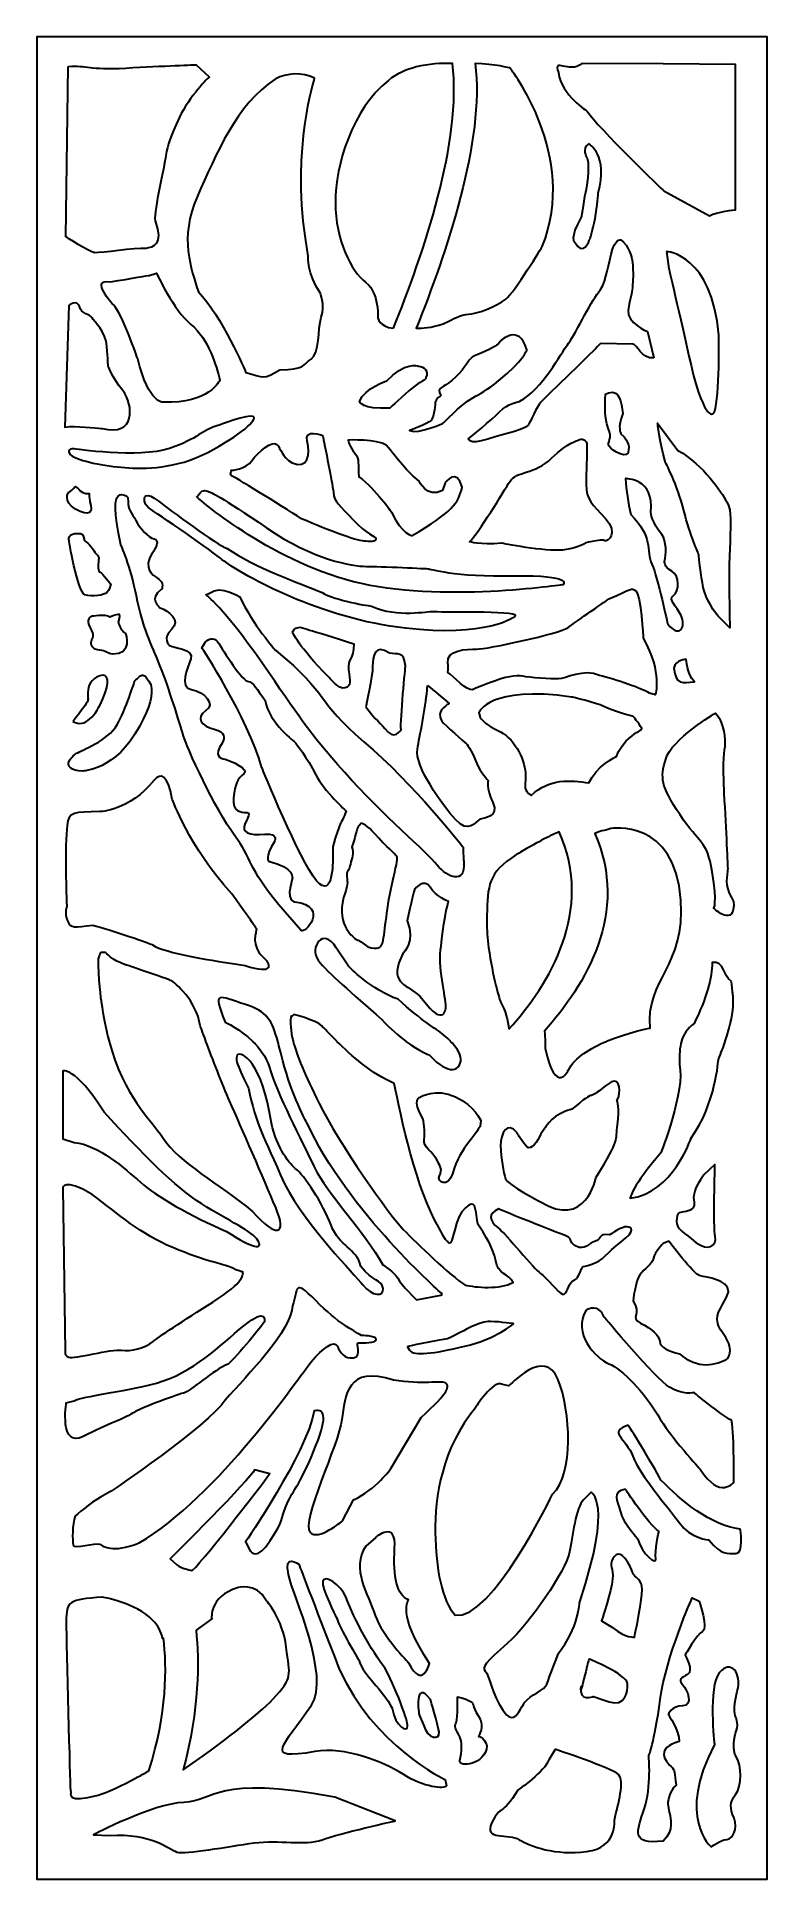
# Model space of a CAD drawing. Header units: centimetres. Extents: x -7.9 to -1.5, y -7.2 to 9.
import ezdxf

# ---------------------------------------------------------------- set-up
doc = ezdxf.new("R2010")
doc.units = ezdxf.units.CM
doc.header["$MEASUREMENT"] = 0
doc.layers.add('layer 1', color=7, linetype='Continuous')

msp = doc.modelspace()

# ---------------------------------------------------------------- linework, layer by layer
at = {"layer": 'layer 1', "color": 250, "lineweight": 30}
for points, knots in [([(-7.93092, 0.1571), (-7.93092, 0.1571), (-7.93092, 0.15772), (-7.93092, 0.15772), (-7.93092, 0.15772), (-7.93092, 0.15772), (-7.93092, 9.00077), (-7.93092, 9.00077), (-7.93092, 9.00077), (-7.93092, 9.00077), (-1.49953, 9.00077), (-1.49953, 9.00077), (-1.49953, 9.00077), (-1.49953, 9.00077), (-1.49953, 0.15729), (-1.49953, 0.15729), (-1.49953, 0.15729), (-1.49953, 0.15729), (-1.49953, 0.1571), (-1.49953, 0.1571), (-1.49953, 0.1571), (-1.49953, 0.1571), (-1.49953, -7.21906), (-1.49953, -7.21906), (-1.49953, -7.21906), (-1.49953, -7.21906), (-7.93092, -7.21906), (-7.93092, -7.21906), (-7.93092, -7.21906), (-7.93092, -7.21906), (-7.93092, 0.1571), (-7.93092, 0.1571)], [0, 0, 0, 0, 0.11111111, 0.11111111, 0.11111111, 0.11111111, 0.22222222, 0.22222222, 0.22222222, 0.22222222, 0.33333333, 0.33333333, 0.33333333, 0.33333333, 0.44444444, 0.44444444, 0.44444444, 0.44444444, 0.55555556, 0.55555556, 0.55555556, 0.55555556, 0.66666667, 0.66666667, 0.66666667, 0.66666667, 0.77777778, 0.77777778, 0.77777778, 0.77777778, 1, 1, 1, 1]), ([(-4.79026, 6.43586), (-4.91942, 6.44669), (-4.9294, 6.52983), (-4.9294, 6.52983), (-4.9294, 6.52983), (-4.9294, 6.52983), (-4.92634, 6.56817), (-4.93202, 6.6196), (-4.93202, 6.6196), (-4.93984, 6.69053), (-4.96427, 6.78637), (-5.03623, 6.84097), (-5.03623, 6.84097), (-5.1604, 6.93516), (-5.30188, 7.21204), (-5.30188, 7.54316), (-5.30188, 7.54316), (-5.30188, 7.87427), (-5.15207, 8.36474), (-4.83481, 8.61773), (-4.83481, 8.61773), (-4.76215, 8.67567), (-4.67708, 8.71265), (-4.58912, 8.7353), (-4.58912, 8.7353), (-4.48171, 8.76297), (-4.36997, 8.76924), (-4.27115, 8.76595), (-4.27115, 8.76595), (-4.18293, 8.09432), (-4.52812, 7.08198), (-4.79026, 6.43586)], [0, 0, 0, 0, 0.11111111, 0.11111111, 0.11111111, 0.11111111, 0.22222222, 0.22222222, 0.22222222, 0.22222222, 0.33333333, 0.33333333, 0.33333333, 0.33333333, 0.44444444, 0.44444444, 0.44444444, 0.44444444, 0.55555556, 0.55555556, 0.55555556, 0.55555556, 0.66666667, 0.66666667, 0.66666667, 0.66666667, 0.77777778, 0.77777778, 0.77777778, 0.77777778, 1, 1, 1, 1]), ([(-4.35384, 6.47354), (-4.45943, 6.44044), (-4.53541, 6.43208), (-4.59006, 6.43665), (-4.59006, 6.43665), (-4.32791, 7.08278), (-3.98273, 8.09512), (-4.07095, 8.76674), (-4.07095, 8.76674), (-3.89735, 8.76097), (-3.76366, 8.72583), (-3.76366, 8.72583), (-3.76366, 8.72583), (-3.76366, 8.72583), (-3.15684, 7.95515), (-3.47992, 7.15369), (-3.47992, 7.15369), (-3.47992, 7.15369), (-3.72409, 6.75359), (-3.80116, 6.69066), (-3.80116, 6.69066), (-3.87824, 6.62772), (-4.06923, 6.55815), (-4.12954, 6.55815), (-4.12954, 6.55815), (-4.18986, 6.55815), (-4.29709, 6.50184), (-4.29709, 6.50184), (-4.29709, 6.50184), (-4.29709, 6.50184), (-4.35384, 6.47354), (-4.35384, 6.47354)], [0, 0, 0, 0, 0.11111111, 0.11111111, 0.11111111, 0.11111111, 0.22222222, 0.22222222, 0.22222222, 0.22222222, 0.33333333, 0.33333333, 0.33333333, 0.33333333, 0.44444444, 0.44444444, 0.44444444, 0.44444444, 0.55555556, 0.55555556, 0.55555556, 0.55555556, 0.66666667, 0.66666667, 0.66666667, 0.66666667, 0.77777778, 0.77777778, 0.77777778, 0.77777778, 1, 1, 1, 1]), ([(-3.33806, 8.68572), (-3.38548, 8.8302), (-3.24513, 8.66832), (-3.13055, 8.76674), (-3.13055, 8.76674), (-3.13055, 8.76674), (-2.41407, 8.76269), (-2.41407, 8.76269), (-2.41407, 8.76269), (-2.41407, 8.76269), (-1.77981, 8.75864), (-1.77981, 8.75864), (-1.77981, 8.75864), (-1.77981, 8.75864), (-1.77981, 7.47848), (-1.77981, 7.47848), (-1.77981, 7.47848), (-1.77981, 7.47848), (-1.94425, 7.46226), (-2.00688, 7.4258), (-2.00688, 7.4258), (-2.00688, 7.4258), (-2.41016, 7.64458), (-2.41016, 7.64458), (-2.41016, 7.64458), (-2.41016, 7.64458), (-2.99743, 8.20768), (-3.08356, 8.34542), (-3.08356, 8.34542), (-3.08356, 8.34542), (-3.31065, 8.48723), (-3.33806, 8.68572)], [0, 0, 0, 0, 0.11111111, 0.11111111, 0.11111111, 0.11111111, 0.22222222, 0.22222222, 0.22222222, 0.22222222, 0.33333333, 0.33333333, 0.33333333, 0.33333333, 0.44444444, 0.44444444, 0.44444444, 0.44444444, 0.55555556, 0.55555556, 0.55555556, 0.55555556, 0.66666667, 0.66666667, 0.66666667, 0.66666667, 0.77777778, 0.77777778, 0.77777778, 0.77777778, 1, 1, 1, 1]), ([(-7.65358, 8.73941), (-7.65358, 8.73941), (-7.67412, 7.24151), (-7.67412, 7.24151), (-7.67412, 7.24151), (-7.67412, 7.24151), (-7.47544, 7.10823), (-7.41889, 7.10018), (-7.41889, 7.10018), (-7.36234, 7.09749), (-7.0711, 7.14303), (-6.96932, 7.13768), (-6.96932, 7.13768), (-6.91309, 7.14563), (-6.80744, 7.16982), (-6.89016, 7.38144), (-6.89016, 7.38144), (-6.89864, 7.48054), (-6.80815, 7.85555), (-6.79402, 7.95467), (-6.79402, 7.95467), (-6.77989, 8.05379), (-6.75726, 8.11272), (-6.67526, 8.29218), (-6.67526, 8.29218), (-6.59327, 8.47166), (-6.41233, 8.64845), (-6.41233, 8.64845), (-6.41233, 8.64845), (-6.41233, 8.64845), (-6.52824, 8.75559), (-6.52824, 8.75559), (-6.52824, 8.75559), (-6.52824, 8.75559), (-6.81382, 8.74487), (-7.14746, 8.72612), (-7.14746, 8.72612), (-7.4811, 8.70738), (-7.48394, 8.75281), (-7.65358, 8.73941)], [0, 0, 0, 0, 0.09090909, 0.09090909, 0.09090909, 0.09090909, 0.18181818, 0.18181818, 0.18181818, 0.18181818, 0.27272727, 0.27272727, 0.27272727, 0.27272727, 0.36363636, 0.36363636, 0.36363636, 0.36363636, 0.45454545, 0.45454545, 0.45454545, 0.45454545, 0.54545455, 0.54545455, 0.54545455, 0.54545455, 0.63636364, 0.63636364, 0.63636364, 0.63636364, 0.72727273, 0.72727273, 0.72727273, 0.72727273, 0.81818182, 0.81818182, 0.81818182, 0.81818182, 1, 1, 1, 1]), ([(-5.83239, 8.6287), (-5.72629, 8.68508), (-5.59498, 8.6909), (-5.4856, 8.63692), (-5.4856, 8.63692), (-5.51568, 8.51205), (-5.69707, 7.92969), (-5.5404, 7.06885), (-5.5404, 7.06885), (-5.5404, 7.06885), (-5.55284, 6.91321), (-5.43595, 6.74802), (-5.43595, 6.74802), (-5.43595, 6.74802), (-5.39118, 6.64319), (-5.426, 6.53201), (-5.426, 6.53201), (-5.46082, 6.42084), (-5.43594, 6.21755), (-5.51553, 6.16354), (-5.51553, 6.16354), (-5.59512, 6.10953), (-5.57168, 6.07015), (-5.79109, 6.07015), (-5.79109, 6.07015), (-5.93379, 5.98095), (-5.93563, 6.00123), (-6.09053, 6.04706), (-6.09053, 6.04706), (-6.09053, 6.04706), (-6.30735, 6.5548), (-6.5087, 6.75594), (-6.5087, 6.75594), (-6.57065, 6.96037), (-6.68164, 7.22414), (-6.51644, 7.59671), (-6.51644, 7.59671), (-6.35124, 7.96928), (-6.17571, 8.40449), (-5.83239, 8.6287)], [0, 0, 0, 0, 0.09090909, 0.09090909, 0.09090909, 0.09090909, 0.18181818, 0.18181818, 0.18181818, 0.18181818, 0.27272727, 0.27272727, 0.27272727, 0.27272727, 0.36363636, 0.36363636, 0.36363636, 0.36363636, 0.45454545, 0.45454545, 0.45454545, 0.45454545, 0.54545455, 0.54545455, 0.54545455, 0.54545455, 0.63636364, 0.63636364, 0.63636364, 0.63636364, 0.72727273, 0.72727273, 0.72727273, 0.72727273, 0.81818182, 0.81818182, 0.81818182, 0.81818182, 1, 1, 1, 1]), ([(-3.09691, 8.03973), (-3.09691, 8.03973), (-3.06944, 8.05871), (-3.06944, 8.05871), (-3.06944, 8.05871), (-3.06944, 8.05871), (-2.89549, 7.96064), (-2.98704, 7.62531), (-2.98704, 7.62531), (-2.98704, 7.62531), (-2.99315, 7.51143), (-3.01451, 7.40071), (-3.01451, 7.40071), (-3.03587, 7.28999), (-3.06334, 7.21406), (-3.06334, 7.21406), (-3.06334, 7.21406), (-3.06334, 7.21406), (-3.11827, 7.05589), (-3.19456, 7.19192), (-3.19456, 7.19192), (-3.19456, 7.19192), (-3.24645, 7.22039), (-3.13658, 7.41336), (-3.13658, 7.41336), (-3.13658, 7.41336), (-3.10911, 7.60001), (-3.09386, 7.65695), (-3.09386, 7.65695), (-3.09386, 7.65695), (-3.05724, 7.84676), (-3.0847, 7.93217), (-3.0847, 7.93217), (-3.0847, 7.93217), (-3.12132, 7.98912), (-3.09691, 8.03973)], [0, 0, 0, 0, 0.1, 0.1, 0.1, 0.1, 0.2, 0.2, 0.2, 0.2, 0.3, 0.3, 0.3, 0.3, 0.4, 0.4, 0.4, 0.4, 0.5, 0.5, 0.5, 0.5, 0.6, 0.6, 0.6, 0.6, 0.7, 0.7, 0.7, 0.7, 0.8, 0.8, 0.8, 0.8, 1, 1, 1, 1]), ([(-2.49849, 6.17426), (-2.49849, 6.17426), (-2.55221, 6.40532), (-2.55221, 6.40532), (-2.55221, 6.40532), (-2.55221, 6.40532), (-2.74019, 6.48605), (-2.72408, 6.59184), (-2.72408, 6.59184), (-2.70797, 6.69763), (-2.68648, 6.74217), (-2.68648, 6.79228), (-2.68648, 6.79228), (-2.68648, 6.84239), (-2.64352, 7.11242), (-2.78853, 7.21264), (-2.78853, 7.21264), (-2.78853, 7.21264), (-2.84224, 7.22656), (-2.87447, 7.08737), (-2.87447, 7.08737), (-2.9067, 6.94817), (-2.9255, 6.82012), (-2.98726, 6.74774), (-2.98726, 6.74774), (-3.04903, 6.67536), (-3.20748, 6.34965), (-3.2585, 6.2884), (-3.2585, 6.2884), (-3.30953, 6.22715), (-3.48409, 5.89309), (-3.67745, 5.79287), (-3.67745, 5.79287), (-3.67745, 5.79287), (-3.79024, 5.7706), (-3.8547, 5.70101), (-3.8547, 5.70101), (-3.91915, 5.63141), (-4.12862, 5.46438), (-4.12862, 5.46438), (-4.12862, 5.46438), (-4.12862, 5.46438), (-4.13668, 5.40313), (-3.95943, 5.45881), (-3.95943, 5.45881), (-3.78218, 5.51449), (-3.63179, 5.54511), (-3.60494, 5.5813), (-3.60494, 5.5813), (-3.57808, 5.61749), (-3.53243, 5.73998), (-3.49215, 5.78452), (-3.49215, 5.78452), (-3.45186, 5.82906), (-3.23165, 6.03507), (-3.13228, 6.13529), (-3.13228, 6.13529), (-3.03292, 6.23551), (-2.96578, 6.29954), (-2.96578, 6.29954), (-2.96578, 6.29954), (-2.96578, 6.29954), (-2.68279, 6.29552), (-2.68279, 6.29552), (-2.68279, 6.29552), (-2.64339, 6.29498), (-2.61056, 6.16242), (-2.49849, 6.17426)], [0, 0, 0, 0, 0.05555556, 0.05555556, 0.05555556, 0.05555556, 0.11111111, 0.11111111, 0.11111111, 0.11111111, 0.16666667, 0.16666667, 0.16666667, 0.16666667, 0.22222222, 0.22222222, 0.22222222, 0.22222222, 0.27777778, 0.27777778, 0.27777778, 0.27777778, 0.33333333, 0.33333333, 0.33333333, 0.33333333, 0.38888889, 0.38888889, 0.38888889, 0.38888889, 0.44444444, 0.44444444, 0.44444444, 0.44444444, 0.5, 0.5, 0.5, 0.5, 0.55555556, 0.55555556, 0.55555556, 0.55555556, 0.61111111, 0.61111111, 0.61111111, 0.61111111, 0.66666667, 0.66666667, 0.66666667, 0.66666667, 0.72222222, 0.72222222, 0.72222222, 0.72222222, 0.77777778, 0.77777778, 0.77777778, 0.77777778, 0.83333333, 0.83333333, 0.83333333, 0.83333333, 0.88888889, 0.88888889, 0.88888889, 0.88888889, 1, 1, 1, 1]), ([(-2.38462, 7.11141), (-2.38462, 7.11141), (-1.98346, 7.08317), (-1.92651, 6.3747), (-1.92651, 6.3747), (-1.92651, 6.3747), (-1.91413, 5.83821), (-1.96365, 5.69959), (-1.96365, 5.69959), (-1.96365, 5.69959), (-2.02061, 5.55584), (-2.15185, 6.02816), (-2.15185, 6.02816), (-2.24595, 6.45427), (-2.36481, 6.95739), (-2.36481, 6.95739), (-2.36481, 6.95739), (-2.36481, 6.95739), (-2.38462, 7.11141), (-2.38462, 7.11141)], [0, 0, 0, 0, 0.16666667, 0.16666667, 0.16666667, 0.16666667, 0.33333333, 0.33333333, 0.33333333, 0.33333333, 0.5, 0.5, 0.5, 0.5, 0.66666667, 0.66666667, 0.66666667, 0.66666667, 1, 1, 1, 1]), ([(-6.94302, 6.90104), (-6.94302, 6.90104), (-7.09454, 6.87426), (-7.28302, 6.84368), (-7.28302, 6.84368), (-7.4752, 6.8781), (-7.25714, 6.64102), (-7.25714, 6.64102), (-7.25714, 6.64102), (-7.18322, 6.5722), (-7.0428, 6.16686), (-7.0428, 6.16686), (-7.0428, 6.16686), (-6.94302, 5.76535), (-6.81738, 5.78447), (-6.81738, 5.78447), (-6.81738, 5.78447), (-6.41456, 5.76536), (-6.31847, 5.97949), (-6.31847, 5.97949), (-6.31847, 5.97949), (-6.34803, 6.09804), (-6.41826, 6.34275), (-6.57348, 6.46894), (-6.57348, 6.46894), (-6.7287, 6.59514), (-6.87592, 6.91908), (-6.87592, 6.91908), (-6.87592, 6.91908), (-6.87592, 6.91908), (-6.94302, 6.90104), (-6.94302, 6.90104)], [0, 0, 0, 0, 0.11111111, 0.11111111, 0.11111111, 0.11111111, 0.22222222, 0.22222222, 0.22222222, 0.22222222, 0.33333333, 0.33333333, 0.33333333, 0.33333333, 0.44444444, 0.44444444, 0.44444444, 0.44444444, 0.55555556, 0.55555556, 0.55555556, 0.55555556, 0.66666667, 0.66666667, 0.66666667, 0.66666667, 0.77777778, 0.77777778, 0.77777778, 0.77777778, 1, 1, 1, 1]), ([(-7.64125, 5.57027), (-7.64125, 5.57027), (-7.68523, 5.56326), (-7.68523, 5.56326), (-7.68523, 5.56326), (-7.68523, 5.56326), (-7.64801, 6.63638), (-7.64801, 6.63638), (-7.64801, 6.63638), (-7.64801, 6.63638), (-7.57697, 6.69249), (-7.55667, 6.62586), (-7.55667, 6.62586), (-7.53637, 6.55923), (-7.46532, 6.55923), (-7.44503, 6.52767), (-7.44503, 6.52767), (-7.42473, 6.4961), (-7.31985, 6.39791), (-7.31309, 6.27867), (-7.31309, 6.27867), (-7.30632, 6.15944), (-7.30294, 6.10684), (-7.30294, 6.10684), (-7.30294, 6.10684), (-7.30294, 6.10684), (-7.27249, 6.01215), (-7.17438, 5.8859), (-7.17438, 5.8859), (-7.07627, 5.75965), (-7.05935, 5.47558), (-7.35707, 5.55274), (-7.35707, 5.55274), (-7.35707, 5.55274), (-7.53637, 5.57027), (-7.64125, 5.57027)], [0, 0, 0, 0, 0.1, 0.1, 0.1, 0.1, 0.2, 0.2, 0.2, 0.2, 0.3, 0.3, 0.3, 0.3, 0.4, 0.4, 0.4, 0.4, 0.5, 0.5, 0.5, 0.5, 0.6, 0.6, 0.6, 0.6, 0.7, 0.7, 0.7, 0.7, 0.8, 0.8, 0.8, 0.8, 1, 1, 1, 1]), ([(-3.86845, 6.29391), (-3.86845, 6.29391), (-3.84748, 6.32168), (-3.84748, 6.32168), (-3.84748, 6.32168), (-3.84748, 6.32168), (-3.68509, 6.48594), (-3.61546, 6.24429), (-3.61546, 6.24429), (-3.61546, 6.24429), (-3.64489, 6.15143), (-3.86174, 5.97444), (-3.86174, 5.97444), (-4.07859, 5.79745), (-4.09228, 5.87257), (-4.34847, 5.60191), (-4.34847, 5.60191), (-4.34847, 5.60191), (-4.56959, 5.49867), (-4.6478, 5.53495), (-4.6478, 5.53495), (-4.6478, 5.53495), (-4.4914, 5.59075), (-4.45903, 5.62423), (-4.45903, 5.62423), (-4.42666, 5.65771), (-4.42396, 5.7721), (-4.42128, 5.79164), (-4.42128, 5.79164), (-4.41859, 5.81118), (-4.37274, 5.84188), (-4.37274, 5.84188), (-4.37274, 5.84188), (-4.37274, 5.84188), (-4.40242, 5.89211), (-4.38084, 5.90327), (-4.38084, 5.90327), (-4.35925, 5.91442), (-4.2595, 5.97863), (-4.18667, 6.06511), (-4.18667, 6.06511), (-4.11385, 6.15159), (-4.14081, 6.16833), (-4.04643, 6.20461), (-4.04643, 6.20461), (-3.95205, 6.24089), (-3.86845, 6.29391), (-3.86845, 6.29391)], [0, 0, 0, 0, 0.07692308, 0.07692308, 0.07692308, 0.07692308, 0.15384615, 0.15384615, 0.15384615, 0.15384615, 0.23076923, 0.23076923, 0.23076923, 0.23076923, 0.30769231, 0.30769231, 0.30769231, 0.30769231, 0.38461538, 0.38461538, 0.38461538, 0.38461538, 0.46153846, 0.46153846, 0.46153846, 0.46153846, 0.53846154, 0.53846154, 0.53846154, 0.53846154, 0.61538462, 0.61538462, 0.61538462, 0.61538462, 0.69230769, 0.69230769, 0.69230769, 0.69230769, 0.76923077, 0.76923077, 0.76923077, 0.76923077, 0.84615385, 0.84615385, 0.84615385, 0.84615385, 1, 1, 1, 1]), ([(-4.57137, 6.10264), (-4.57137, 6.10264), (-4.69525, 6.14423), (-4.84925, 5.97102), (-4.84925, 5.97102), (-4.84925, 5.97102), (-5.04007, 5.91211), (-5.09029, 5.79087), (-5.09029, 5.79087), (-5.09029, 5.79087), (-5.07022, 5.71811), (-4.82247, 5.73197), (-4.82247, 5.73197), (-4.82247, 5.73197), (-4.6986, 5.84631), (-4.62494, 5.90865), (-4.62494, 5.90865), (-4.55128, 5.971), (-4.50442, 5.97447), (-4.50442, 6.00219), (-4.50442, 6.00219), (-4.4784, 6.06094), (-4.51907, 6.09903), (-4.57137, 6.10264)], [0, 0, 0, 0, 0.14285714, 0.14285714, 0.14285714, 0.14285714, 0.28571429, 0.28571429, 0.28571429, 0.28571429, 0.42857143, 0.42857143, 0.42857143, 0.42857143, 0.57142857, 0.57142857, 0.57142857, 0.57142857, 0.71428571, 0.71428571, 0.71428571, 0.71428571, 1, 1, 1, 1]), ([(-2.89618, 5.86771), (-2.89618, 5.86771), (-2.92306, 5.85359), (-2.92306, 5.85359), (-2.92306, 5.85359), (-2.92306, 5.85359), (-2.94046, 5.64779), (-2.89836, 5.55464), (-2.89836, 5.55464), (-2.85627, 5.46148), (-2.91289, 5.43294), (-2.89111, 5.39688), (-2.89111, 5.39688), (-2.86933, 5.36081), (-2.71322, 5.26088), (-2.72049, 5.36996), (-2.72049, 5.36996), (-2.72049, 5.36996), (-2.70108, 5.42889), (-2.78712, 5.50662), (-2.78712, 5.50662), (-2.78712, 5.50662), (-2.82228, 5.55926), (-2.77017, 5.68591), (-2.77017, 5.68591), (-2.78954, 5.78873), (-2.79319, 5.89279), (-2.89618, 5.86771)], [0, 0, 0, 0, 0.125, 0.125, 0.125, 0.125, 0.25, 0.25, 0.25, 0.25, 0.375, 0.375, 0.375, 0.375, 0.5, 0.5, 0.5, 0.5, 0.625, 0.625, 0.625, 0.625, 0.75, 0.75, 0.75, 0.75, 1, 1, 1, 1]), ([(-7.60961, 5.37385), (-7.60961, 5.37385), (-7.02877, 5.28688), (-6.76389, 5.3762), (-6.76389, 5.3762), (-6.49901, 5.46552), (-6.48944, 5.53762), (-6.32669, 5.58063), (-6.32669, 5.58063), (-6.32669, 5.58063), (-6.07121, 5.68184), (-6.02516, 5.65923), (-6.02516, 5.65923), (-5.9791, 5.63662), (-6.13908, 5.49088), (-6.42511, 5.34263), (-6.42511, 5.34263), (-6.71114, 5.19438), (-6.97781, 5.19608), (-7.15525, 5.20832), (-7.15525, 5.20832), (-7.33269, 5.22055), (-7.56633, 5.26951), (-7.62251, 5.31235), (-7.62251, 5.31235), (-7.66777, 5.34686), (-7.6497, 5.3796), (-7.60961, 5.37385)], [0, 0, 0, 0, 0.125, 0.125, 0.125, 0.125, 0.25, 0.25, 0.25, 0.25, 0.375, 0.375, 0.375, 0.375, 0.5, 0.5, 0.5, 0.5, 0.625, 0.625, 0.625, 0.625, 0.75, 0.75, 0.75, 0.75, 1, 1, 1, 1]), ([(-4.94775, 4.59518), (-4.94775, 4.59518), (-5.02646, 4.62324), (-5.1459, 4.74963), (-5.1459, 4.74963), (-5.26534, 4.87603), (-5.3115, 4.9041), (-5.31962, 4.99118), (-5.31962, 4.99118), (-5.32775, 5.07825), (-5.41461, 5.49111), (-5.41461, 5.49111), (-5.41461, 5.49111), (-5.41461, 5.49111), (-5.58019, 5.5585), (-5.55034, 5.44055), (-5.55034, 5.44055), (-5.52048, 5.3226), (-5.5422, 5.19339), (-5.68334, 5.24957), (-5.68334, 5.24957), (-5.77835, 5.30855), (-5.77835, 5.37036), (-5.81635, 5.41248), (-5.81635, 5.41248), (-5.85434, 5.4546), (-5.98191, 5.34789), (-6.03619, 5.26924), (-6.03619, 5.26924), (-6.09048, 5.19058), (-6.21534, 5.18498), (-6.21534, 5.18498), (-6.21534, 5.18498), (-6.21534, 5.18498), (-6.23707, 5.14282), (-6.21806, 5.13722), (-6.21806, 5.13722), (-6.19906, 5.13162), (-5.79464, 4.88447), (-5.5992, 4.75807), (-5.5992, 4.75807), (-5.36033, 4.65135), (-5.12417, 4.56709), (-5.04818, 4.56147), (-5.04818, 4.56147), (-5.01482, 4.55901), (-4.92893, 4.54326), (-4.94775, 4.59518)], [0, 0, 0, 0, 0.07692308, 0.07692308, 0.07692308, 0.07692308, 0.15384615, 0.15384615, 0.15384615, 0.15384615, 0.23076923, 0.23076923, 0.23076923, 0.23076923, 0.30769231, 0.30769231, 0.30769231, 0.30769231, 0.38461538, 0.38461538, 0.38461538, 0.38461538, 0.46153846, 0.46153846, 0.46153846, 0.46153846, 0.53846154, 0.53846154, 0.53846154, 0.53846154, 0.61538462, 0.61538462, 0.61538462, 0.61538462, 0.69230769, 0.69230769, 0.69230769, 0.69230769, 0.76923077, 0.76923077, 0.76923077, 0.76923077, 0.84615385, 0.84615385, 0.84615385, 0.84615385, 1, 1, 1, 1]), ([(-1.90678, 3.87674), (-1.90678, 3.87674), (-1.82822, 3.79666), (-1.82822, 3.79666), (-1.82822, 3.79666), (-1.82822, 3.79666), (-1.8344, 4.03344), (-1.8344, 4.24461), (-1.8344, 4.24461), (-1.8344, 4.45579), (-1.82617, 4.46219), (-1.82617, 4.58164), (-1.82617, 4.58164), (-1.82617, 4.70109), (-1.80559, 4.82268), (-1.85498, 4.908), (-1.85498, 4.908), (-1.90436, 4.99333), (-2.05663, 5.22796), (-2.28505, 5.36022), (-2.28505, 5.36022), (-2.28505, 5.36022), (-2.46407, 5.59912), (-2.46407, 5.59912), (-2.46407, 5.59912), (-2.46407, 5.59912), (-2.45173, 5.44767), (-2.39822, 5.2621), (-2.39822, 5.2621), (-2.39822, 5.2621), (-2.29122, 5.05945), (-2.2336, 4.83121), (-2.2336, 4.83121), (-2.17599, 4.60297), (-2.10613, 4.45965), (-2.10266, 4.43992), (-2.10266, 4.43992), (-2.09919, 4.42018), (-2.08359, 4.25517), (-2.06279, 4.15294), (-2.06279, 4.15294), (-2.04199, 4.05072), (-1.96571, 3.93593), (-1.90678, 3.87674)], [0, 0, 0, 0, 0.08333333, 0.08333333, 0.08333333, 0.08333333, 0.16666667, 0.16666667, 0.16666667, 0.16666667, 0.25, 0.25, 0.25, 0.25, 0.33333333, 0.33333333, 0.33333333, 0.33333333, 0.41666667, 0.41666667, 0.41666667, 0.41666667, 0.5, 0.5, 0.5, 0.5, 0.58333333, 0.58333333, 0.58333333, 0.58333333, 0.66666667, 0.66666667, 0.66666667, 0.66666667, 0.75, 0.75, 0.75, 0.75, 0.83333333, 0.83333333, 0.83333333, 0.83333333, 1, 1, 1, 1]), ([(-4.35806, 5.00793), (-4.35806, 5.00793), (-4.33616, 5.07321), (-4.33616, 5.07321), (-4.33616, 5.07321), (-4.33616, 5.07321), (-4.23212, 5.21795), (-4.18558, 5.03631), (-4.18558, 5.03631), (-4.21569, 4.89725), (-4.27593, 4.8121), (-4.62637, 4.6106), (-4.62637, 4.6106), (-4.62637, 4.6106), (-4.71398, 4.61628), (-4.80707, 4.81494), (-4.80707, 4.81494), (-4.80707, 4.81494), (-4.9467, 5.01928), (-5.09455, 5.12713), (-5.09455, 5.12713), (-5.1055, 5.23498), (-5.08633, 5.28323), (-5.13014, 5.33431), (-5.13014, 5.33431), (-5.17394, 5.3854), (-5.19037, 5.45068), (-5.19037, 5.45068), (-5.19037, 5.45068), (-5.19037, 5.45068), (-4.93027, 5.46203), (-4.85361, 5.40527), (-4.85361, 5.40527), (-4.75231, 5.2889), (-4.66744, 5.16403), (-4.5634, 5.09024), (-4.5634, 5.09024), (-4.5634, 5.09024), (-4.49769, 4.9313), (-4.35806, 5.00793)], [0, 0, 0, 0, 0.09090909, 0.09090909, 0.09090909, 0.09090909, 0.18181818, 0.18181818, 0.18181818, 0.18181818, 0.27272727, 0.27272727, 0.27272727, 0.27272727, 0.36363636, 0.36363636, 0.36363636, 0.36363636, 0.45454545, 0.45454545, 0.45454545, 0.45454545, 0.54545455, 0.54545455, 0.54545455, 0.54545455, 0.63636364, 0.63636364, 0.63636364, 0.63636364, 0.72727273, 0.72727273, 0.72727273, 0.72727273, 0.81818182, 0.81818182, 0.81818182, 0.81818182, 1, 1, 1, 1]), ([(-3.16444, 5.44876), (-3.16444, 5.44876), (-3.251, 5.43292), (-3.39867, 5.29041), (-3.39867, 5.29041), (-3.54635, 5.14788), (-3.70462, 5.17932), (-3.76389, 5.08809), (-3.76389, 5.08809), (-3.82317, 4.99685), (-4.03941, 4.63177), (-4.1203, 4.55474), (-4.1203, 4.55474), (-4.1203, 4.55474), (-4.03358, 4.5267), (-3.83935, 4.54266), (-3.83935, 4.54266), (-3.83935, 4.54266), (-3.4478, 4.46609), (-3.3029, 4.48205), (-3.3029, 4.48205), (-3.158, 4.49802), (-3.09943, 4.55223), (-3.05627, 4.55543), (-3.05627, 4.55543), (-3.01311, 4.55863), (-2.9576, 4.57777), (-2.92985, 4.56501), (-2.92985, 4.56501), (-2.90211, 4.55225), (-2.80655, 4.62878), (-2.9237, 4.75959), (-2.9237, 4.75959), (-3.04085, 4.8904), (-3.09326, 4.9223), (-3.09326, 5.05947), (-3.09326, 5.05947), (-3.09326, 5.19664), (-3.0871, 5.29234), (-3.0871, 5.29234), (-3.0871, 5.29234), (-3.0871, 5.29234), (-3.0871, 5.404), (-3.0871, 5.404), (-3.0871, 5.404), (-3.0871, 5.45274), (-3.12922, 5.47112), (-3.16444, 5.44876)], [0, 0, 0, 0, 0.07692308, 0.07692308, 0.07692308, 0.07692308, 0.15384615, 0.15384615, 0.15384615, 0.15384615, 0.23076923, 0.23076923, 0.23076923, 0.23076923, 0.30769231, 0.30769231, 0.30769231, 0.30769231, 0.38461538, 0.38461538, 0.38461538, 0.38461538, 0.46153846, 0.46153846, 0.46153846, 0.46153846, 0.53846154, 0.53846154, 0.53846154, 0.53846154, 0.61538462, 0.61538462, 0.61538462, 0.61538462, 0.69230769, 0.69230769, 0.69230769, 0.69230769, 0.76923077, 0.76923077, 0.76923077, 0.76923077, 0.84615385, 0.84615385, 0.84615385, 0.84615385, 1, 1, 1, 1]), ([(-7.64974, 4.99428), (-7.64974, 4.99428), (-7.71004, 4.91014), (-7.58943, 4.84282), (-7.58943, 4.84282), (-7.46883, 4.7755), (-7.42708, 4.81156), (-7.46419, 4.90773), (-7.46419, 4.90773), (-7.46419, 4.90773), (-7.47115, 4.95101), (-7.46883, 4.97986), (-7.46883, 4.97986), (-7.46883, 4.97986), (-7.52217, 4.97505), (-7.55001, 5.0039), (-7.55001, 5.0039), (-7.57784, 5.03275), (-7.5848, 5.05679), (-7.60567, 5.02794), (-7.60567, 5.02794), (-7.62654, 4.99909), (-7.64974, 4.99428), (-7.64974, 4.99428)], [0, 0, 0, 0, 0.14285714, 0.14285714, 0.14285714, 0.14285714, 0.28571429, 0.28571429, 0.28571429, 0.28571429, 0.42857143, 0.42857143, 0.42857143, 0.42857143, 0.57142857, 0.57142857, 0.57142857, 0.57142857, 0.71428571, 0.71428571, 0.71428571, 0.71428571, 1, 1, 1, 1]), ([(-7.12736, 4.90486), (-7.12736, 4.90486), (-7.13089, 4.94614), (-7.13089, 4.94614), (-7.13089, 4.94614), (-7.13089, 4.94614), (-7.32629, 5.12603), (-7.19112, 4.52893), (-7.19112, 4.52893), (-7.19112, 4.52893), (-7.10738, 4.34906), (-7.05454, 4.07827), (-7.05454, 4.07827), (-7.0017, 3.80747), (-6.91866, 3.64343), (-6.85323, 3.482), (-6.85323, 3.482), (-6.7878, 3.32057), (-6.68716, 3.01591), (-6.64941, 2.87531), (-6.64941, 2.87531), (-6.61165, 2.73471), (-6.35347, 2.19034), (-6.19276, 1.97428), (-6.19276, 1.97428), (-6.03205, 1.75822), (-6.07424, 1.69127), (-5.80241, 1.3621), (-5.80241, 1.3621), (-5.80241, 1.3621), (-5.60578, 1.13467), (-5.60578, 1.13467), (-5.60578, 1.13467), (-5.57095, 1.0944), (-5.34875, 1.34388), (-5.65783, 1.38604), (-5.65783, 1.38604), (-5.65783, 1.38604), (-5.74509, 1.38875), (-5.68109, 1.5874), (-5.68109, 1.5874), (-5.68109, 1.5874), (-5.6576, 1.69118), (-5.89013, 1.74192), (-5.89013, 1.74192), (-5.89013, 1.74192), (-5.92427, 1.77722), (-5.84107, 1.91186), (-5.84107, 1.91186), (-5.84107, 1.91186), (-5.79202, 1.99353), (-5.92427, 1.98028), (-5.92427, 1.98028), (-6.05653, 1.96703), (-6.13756, 1.99572), (-6.09491, 2.07739), (-6.09491, 2.07739), (-6.05225, 2.15907), (-6.05653, 2.17231), (-6.09066, 2.17231), (-6.09066, 2.17231), (-6.12478, 2.17231), (-6.21436, 2.17671), (-6.19944, 2.30032), (-6.19944, 2.30032), (-6.18451, 2.42393), (-6.16316, 2.47028), (-6.10771, 2.51222), (-6.10771, 2.51222), (-6.05225, 2.55416), (-6.22717, 2.62699), (-6.27196, 2.64024), (-6.27196, 2.64024), (-6.31677, 2.65349), (-6.37862, 2.66454), (-6.29756, 2.78371), (-6.29756, 2.78371), (-6.27624, 2.83227), (-6.26344, 2.87862), (-6.37009, 2.9051), (-6.37009, 2.9051), (-6.47675, 2.93159), (-6.53864, 3.00662), (-6.44477, 3.06622), (-6.44477, 3.06622), (-6.35089, 3.12582), (-6.45755, 3.23398), (-6.56847, 3.25385), (-6.56847, 3.25385), (-6.6794, 3.27371), (-6.60473, 3.44365), (-6.57487, 3.52533), (-6.57487, 3.52533), (-6.54502, 3.607), (-6.73698, 3.62909), (-6.75405, 3.63791), (-6.75405, 3.63791), (-6.77113, 3.64673), (-6.8266, 3.70411), (-6.7434, 3.78578), (-6.7434, 3.78578), (-6.6602, 3.86745), (-6.77111, 3.94692), (-6.84578, 3.9734), (-6.84578, 3.9734), (-6.84578, 3.9734), (-6.95456, 4.05726), (-6.83298, 4.13673), (-6.83298, 4.13673), (-6.83298, 4.13673), (-6.79674, 4.1941), (-6.87993, 4.24268), (-6.87993, 4.24268), (-6.96311, 4.29125), (-6.96525, 4.37513), (-6.92045, 4.44355), (-6.92045, 4.44355), (-6.87566, 4.51197), (-6.84791, 4.56936), (-6.89911, 4.58039), (-6.89911, 4.58039), (-6.95031, 4.59142), (-7.02498, 4.6775), (-7.05911, 4.74151), (-7.05911, 4.74151), (-7.09324, 4.80553), (-7.13376, 4.85189), (-7.12736, 4.90486)], [0, 0, 0, 0, 0.03030303, 0.03030303, 0.03030303, 0.03030303, 0.06060606, 0.06060606, 0.06060606, 0.06060606, 0.09090909, 0.09090909, 0.09090909, 0.09090909, 0.12121212, 0.12121212, 0.12121212, 0.12121212, 0.15151515, 0.15151515, 0.15151515, 0.15151515, 0.18181818, 0.18181818, 0.18181818, 0.18181818, 0.21212121, 0.21212121, 0.21212121, 0.21212121, 0.24242424, 0.24242424, 0.24242424, 0.24242424, 0.27272727, 0.27272727, 0.27272727, 0.27272727, 0.3030303, 0.3030303, 0.3030303, 0.3030303, 0.33333333, 0.33333333, 0.33333333, 0.33333333, 0.36363636, 0.36363636, 0.36363636, 0.36363636, 0.39393939, 0.39393939, 0.39393939, 0.39393939, 0.42424242, 0.42424242, 0.42424242, 0.42424242, 0.45454545, 0.45454545, 0.45454545, 0.45454545, 0.48484848, 0.48484848, 0.48484848, 0.48484848, 0.51515152, 0.51515152, 0.51515152, 0.51515152, 0.54545455, 0.54545455, 0.54545455, 0.54545455, 0.57575758, 0.57575758, 0.57575758, 0.57575758, 0.60606061, 0.60606061, 0.60606061, 0.60606061, 0.63636364, 0.63636364, 0.63636364, 0.63636364, 0.66666667, 0.66666667, 0.66666667, 0.66666667, 0.6969697, 0.6969697, 0.6969697, 0.6969697, 0.72727273, 0.72727273, 0.72727273, 0.72727273, 0.75757576, 0.75757576, 0.75757576, 0.75757576, 0.78787879, 0.78787879, 0.78787879, 0.78787879, 0.81818182, 0.81818182, 0.81818182, 0.81818182, 0.84848485, 0.84848485, 0.84848485, 0.84848485, 0.87878788, 0.87878788, 0.87878788, 0.87878788, 0.90909091, 0.90909091, 0.90909091, 0.90909091, 0.93939394, 0.93939394, 0.93939394, 0.93939394, 1, 1, 1, 1]), ([(-2.70132, 4.7943), (-2.72354, 4.8999), (-2.73997, 5.00553), (-2.7479, 5.11112), (-2.7479, 5.11112), (-2.7479, 5.11112), (-2.48835, 5.11873), (-2.52507, 4.81469), (-2.52507, 4.81469), (-2.52507, 4.81469), (-2.51285, 4.71843), (-2.42714, 4.6196), (-2.42714, 4.6196), (-2.38551, 4.56132), (-2.38553, 4.43972), (-2.40265, 4.38397), (-2.40265, 4.38397), (-2.40265, 4.38397), (-2.41245, 4.33581), (-2.33898, 4.29528), (-2.33898, 4.29528), (-2.26551, 4.25475), (-2.27286, 4.12048), (-2.32428, 4.08246), (-2.32428, 4.08246), (-2.37571, 4.04444), (-2.29891, 3.99273), (-2.25749, 3.90489), (-2.25749, 3.90489), (-2.21608, 3.81705), (-2.25751, 3.69494), (-2.3755, 3.8299), (-2.3755, 3.8299), (-2.3755, 3.8299), (-2.46067, 4.23544), (-2.51416, 4.35718), (-2.51416, 4.35718), (-2.56764, 4.47891), (-2.50346, 4.60433), (-2.70132, 4.7943)], [0, 0, 0, 0, 0.09090909, 0.09090909, 0.09090909, 0.09090909, 0.18181818, 0.18181818, 0.18181818, 0.18181818, 0.27272727, 0.27272727, 0.27272727, 0.27272727, 0.36363636, 0.36363636, 0.36363636, 0.36363636, 0.45454545, 0.45454545, 0.45454545, 0.45454545, 0.54545455, 0.54545455, 0.54545455, 0.54545455, 0.63636364, 0.63636364, 0.63636364, 0.63636364, 0.72727273, 0.72727273, 0.72727273, 0.72727273, 0.81818182, 0.81818182, 0.81818182, 0.81818182, 1, 1, 1, 1]), ([(-6.97514, 4.88747), (-6.97514, 4.88747), (-6.94705, 4.85449), (-6.94705, 4.85449), (-6.94705, 4.85449), (-6.94705, 4.85449), (-6.43697, 4.51257), (-6.31455, 4.41034), (-6.31455, 4.41034), (-6.19213, 4.30811), (-5.55958, 3.92866), (-4.81926, 3.81282), (-4.81926, 3.81282), (-4.07894, 3.69699), (-3.73371, 3.86429), (-3.71581, 3.90757), (-3.71581, 3.90757), (-3.69792, 3.95084), (-4.41062, 3.93539), (-4.4464, 3.94157), (-4.4464, 3.94157), (-4.48219, 3.94775), (-4.75355, 3.88283), (-4.98317, 3.98794), (-4.98317, 3.98794), (-4.98317, 3.98794), (-5.3082, 4.0374), (-5.41854, 4.10849), (-5.41854, 4.10849), (-5.60342, 4.18268), (-6.02985, 4.33724), (-6.2535, 4.49489), (-6.2535, 4.49489), (-6.34296, 4.5258), (-6.75746, 4.83491), (-6.86183, 4.91529), (-6.86183, 4.91529), (-6.9662, 4.99566), (-7.00198, 4.96474), (-6.97514, 4.88747)], [0, 0, 0, 0, 0.09090909, 0.09090909, 0.09090909, 0.09090909, 0.18181818, 0.18181818, 0.18181818, 0.18181818, 0.27272727, 0.27272727, 0.27272727, 0.27272727, 0.36363636, 0.36363636, 0.36363636, 0.36363636, 0.45454545, 0.45454545, 0.45454545, 0.45454545, 0.54545455, 0.54545455, 0.54545455, 0.54545455, 0.63636364, 0.63636364, 0.63636364, 0.63636364, 0.72727273, 0.72727273, 0.72727273, 0.72727273, 0.81818182, 0.81818182, 0.81818182, 0.81818182, 1, 1, 1, 1]), ([(-6.52132, 4.94841), (-6.52132, 4.94841), (-5.89717, 4.39631), (-5.14215, 4.20361), (-5.14215, 4.20361), (-4.38713, 4.01091), (-3.29486, 4.17758), (-3.29486, 4.17758), (-3.29486, 4.17758), (-3.29486, 4.17758), (-3.20427, 4.26611), (-3.72774, 4.25569), (-3.72774, 4.25569), (-4.25121, 4.24528), (-4.48276, 4.3182), (-4.48276, 4.3182), (-4.48276, 4.3182), (-4.48276, 4.3182), (-4.91062, 4.33903), (-5.03142, 4.33903), (-5.03142, 4.33903), (-5.15221, 4.33903), (-5.49952, 4.39633), (-5.90724, 4.67757), (-5.90724, 4.67757), (-6.31495, 4.95882), (-6.41059, 4.99528), (-6.41059, 4.99528), (-6.41059, 4.99528), (-6.41059, 4.99528), (-6.45885, 5.02319), (-6.4893, 4.98987), (-6.4893, 4.98987), (-6.51975, 4.95656), (-6.52132, 4.94841), (-6.52132, 4.94841)], [0, 0, 0, 0, 0.1, 0.1, 0.1, 0.1, 0.2, 0.2, 0.2, 0.2, 0.3, 0.3, 0.3, 0.3, 0.4, 0.4, 0.4, 0.4, 0.5, 0.5, 0.5, 0.5, 0.6, 0.6, 0.6, 0.6, 0.7, 0.7, 0.7, 0.7, 0.8, 0.8, 0.8, 0.8, 1, 1, 1, 1]), ([(-7.64302, 4.60208), (-7.64302, 4.60208), (-7.65113, 4.57974), (-7.65113, 4.57974), (-7.65113, 4.57974), (-7.65113, 4.57974), (-7.57289, 4.11348), (-7.50812, 4.08835), (-7.50812, 4.08835), (-7.44335, 4.06323), (-7.33272, 4.08835), (-7.31383, 4.1079), (-7.31383, 4.1079), (-7.29495, 4.12744), (-7.27877, 4.18049), (-7.27877, 4.18049), (-7.27877, 4.18049), (-7.27877, 4.18049), (-7.35161, 4.27822), (-7.37319, 4.28659), (-7.37319, 4.28659), (-7.39479, 4.29496), (-7.39479, 4.34521), (-7.38669, 4.39268), (-7.38669, 4.39268), (-7.3786, 4.44015), (-7.40289, 4.43176), (-7.42987, 4.47923), (-7.42987, 4.47923), (-7.45685, 4.5267), (-7.51351, 4.56857), (-7.51351, 4.56857), (-7.51351, 4.56857), (-7.51351, 4.56857), (-7.51621, 4.62721), (-7.54589, 4.62721), (-7.54589, 4.62721), (-7.57557, 4.62721), (-7.61873, 4.6356), (-7.64302, 4.60208)], [0, 0, 0, 0, 0.09090909, 0.09090909, 0.09090909, 0.09090909, 0.18181818, 0.18181818, 0.18181818, 0.18181818, 0.27272727, 0.27272727, 0.27272727, 0.27272727, 0.36363636, 0.36363636, 0.36363636, 0.36363636, 0.45454545, 0.45454545, 0.45454545, 0.45454545, 0.54545455, 0.54545455, 0.54545455, 0.54545455, 0.63636364, 0.63636364, 0.63636364, 0.63636364, 0.72727273, 0.72727273, 0.72727273, 0.72727273, 0.81818182, 0.81818182, 0.81818182, 0.81818182, 1, 1, 1, 1]), ([(-6.40959, 4.10374), (-6.40959, 4.10374), (-6.44238, 4.0892), (-6.44238, 4.0892), (-6.44238, 4.0892), (-6.44238, 4.0892), (-6.2878, 3.97774), (-5.95052, 3.49302), (-5.95052, 3.49302), (-5.61324, 3.00831), (-5.55704, 2.90167), (-5.21975, 2.52361), (-5.21975, 2.52361), (-4.88247, 2.14554), (-4.49368, 1.82079), (-4.40467, 1.70931), (-4.40467, 1.70931), (-4.31567, 1.59782), (-4.15642, 1.53479), (-4.17045, 1.73353), (-4.17045, 1.73353), (-4.17045, 1.73353), (-4.17611, 1.78221), (-4.17611, 1.8673), (-4.17611, 1.8673), (-4.17611, 1.8673), (-4.61546, 2.42664), (-5.05111, 2.79503), (-5.05111, 2.79503), (-5.48676, 3.16342), (-5.33687, 3.19735), (-5.82873, 3.59966), (-5.82873, 3.59966), (-5.82873, 3.59966), (-6.03482, 3.83233), (-6.14257, 4.06982), (-6.14257, 4.06982), (-6.14257, 4.06982), (-6.31122, 4.18129), (-6.40959, 4.10374)], [0, 0, 0, 0, 0.09090909, 0.09090909, 0.09090909, 0.09090909, 0.18181818, 0.18181818, 0.18181818, 0.18181818, 0.27272727, 0.27272727, 0.27272727, 0.27272727, 0.36363636, 0.36363636, 0.36363636, 0.36363636, 0.45454545, 0.45454545, 0.45454545, 0.45454545, 0.54545455, 0.54545455, 0.54545455, 0.54545455, 0.63636364, 0.63636364, 0.63636364, 0.63636364, 0.72727273, 0.72727273, 0.72727273, 0.72727273, 0.81818182, 0.81818182, 0.81818182, 0.81818182, 1, 1, 1, 1]), ([(-2.53588, 3.22231), (-2.53588, 3.22231), (-2.48574, 3.20706), (-2.48574, 3.20706), (-2.48574, 3.20706), (-2.48574, 3.20706), (-2.41789, 3.39934), (-2.59191, 3.70758), (-2.59191, 3.70758), (-2.59191, 3.70758), (-2.60963, 4.09211), (-2.65682, 4.12264), (-2.65682, 4.12264), (-2.70401, 4.15317), (-2.68041, 4.14401), (-2.89278, 4.05245), (-2.89278, 4.05245), (-2.89278, 4.05245), (-3.18774, 3.85101), (-3.25558, 3.79913), (-3.25558, 3.79913), (-3.32342, 3.74725), (-3.96937, 3.60992), (-4.05785, 3.60992), (-4.05785, 3.60992), (-4.14634, 3.60992), (-4.3292, 3.60686), (-4.31151, 3.48783), (-4.31151, 3.48783), (-4.30846, 3.4673), (-4.30831, 3.43905), (-4.31027, 3.40558), (-4.31027, 3.40558), (-4.26914, 3.37392), (-4.13423, 3.2362), (-4.09619, 3.25282), (-4.09619, 3.25282), (-3.96347, 3.31082), (-3.93102, 3.31387), (-3.88383, 3.33524), (-3.88383, 3.33524), (-3.83664, 3.3566), (-3.70391, 3.38406), (-3.65081, 3.37185), (-3.65081, 3.37185), (-3.59772, 3.35964), (-3.39714, 3.34744), (-3.33816, 3.34744), (-3.33816, 3.34744), (-3.27918, 3.34744), (-3.11398, 3.44207), (-2.97536, 3.37797), (-2.97536, 3.37797), (-2.83673, 3.3444), (-2.59783, 3.26199), (-2.53588, 3.22231)], [0, 0, 0, 0, 0.06666667, 0.06666667, 0.06666667, 0.06666667, 0.13333333, 0.13333333, 0.13333333, 0.13333333, 0.2, 0.2, 0.2, 0.2, 0.26666667, 0.26666667, 0.26666667, 0.26666667, 0.33333333, 0.33333333, 0.33333333, 0.33333333, 0.4, 0.4, 0.4, 0.4, 0.46666667, 0.46666667, 0.46666667, 0.46666667, 0.53333333, 0.53333333, 0.53333333, 0.53333333, 0.6, 0.6, 0.6, 0.6, 0.66666667, 0.66666667, 0.66666667, 0.66666667, 0.73333333, 0.73333333, 0.73333333, 0.73333333, 0.8, 0.8, 0.8, 0.8, 0.86666667, 0.86666667, 0.86666667, 0.86666667, 1, 1, 1, 1]), ([(-7.26527, 3.56623), (-7.08448, 3.55506), (-7.14925, 3.74773), (-7.14925, 3.74773), (-7.14925, 3.74773), (-7.19513, 3.77844), (-7.214, 3.84824), (-7.214, 3.84824), (-7.214, 3.84824), (-7.19511, 3.89571), (-7.20591, 3.91803), (-7.20591, 3.91803), (-7.20591, 3.91803), (-7.20591, 3.91803), (-7.23829, 3.91803), (-7.28686, 3.89571), (-7.28686, 3.89571), (-7.33274, 3.92364), (-7.44876, 3.90127), (-7.44876, 3.90127), (-7.44876, 3.90127), (-7.44876, 3.90127), (-7.50252, 3.87201), (-7.45894, 3.79887), (-7.45894, 3.79887), (-7.41536, 3.72573), (-7.44234, 3.71497), (-7.45064, 3.68056), (-7.45064, 3.68056), (-7.45894, 3.64613), (-7.44026, 3.60741), (-7.37593, 3.60096), (-7.37593, 3.60096), (-7.33033, 3.59639), (-7.30079, 3.56706), (-7.26527, 3.56623)], [0, 0, 0, 0, 0.1, 0.1, 0.1, 0.1, 0.2, 0.2, 0.2, 0.2, 0.3, 0.3, 0.3, 0.3, 0.4, 0.4, 0.4, 0.4, 0.5, 0.5, 0.5, 0.5, 0.6, 0.6, 0.6, 0.6, 0.7, 0.7, 0.7, 0.7, 0.8, 0.8, 0.8, 0.8, 1, 1, 1, 1]), ([(-5.67877, 3.75957), (-5.67877, 3.75957), (-5.63155, 3.63467), (-5.36123, 3.36583), (-5.36123, 3.36583), (-5.36123, 3.36583), (-5.27463, 3.25178), (-5.21689, 3.26807), (-5.21689, 3.26807), (-5.15916, 3.28436), (-5.17229, 3.32782), (-5.1854, 3.42829), (-5.1854, 3.42829), (-5.19851, 3.52876), (-5.13818, 3.51519), (-5.14079, 3.65638), (-5.14079, 3.65638), (-5.31136, 3.71613), (-5.46874, 3.75988), (-5.52919, 3.77859), (-5.52919, 3.77859), (-5.58087, 3.79458), (-5.64686, 3.83285), (-5.67877, 3.75957)], [0, 0, 0, 0, 0.14285714, 0.14285714, 0.14285714, 0.14285714, 0.28571429, 0.28571429, 0.28571429, 0.28571429, 0.42857143, 0.42857143, 0.42857143, 0.42857143, 0.57142857, 0.57142857, 0.57142857, 0.57142857, 0.71428571, 0.71428571, 0.71428571, 0.71428571, 1, 1, 1, 1]), ([(-6.45556, 3.66096), (-6.45556, 3.66096), (-6.47881, 3.62262), (-6.47881, 3.62262), (-6.47881, 3.62262), (-6.47881, 3.62262), (-6.07862, 3.01779), (-5.94823, 2.5665), (-5.94823, 2.5665), (-5.94823, 2.5665), (-5.61999, 1.75229), (-5.46712, 1.57085), (-5.46712, 1.57085), (-5.31425, 1.38942), (-5.32323, 1.78022), (-5.32323, 1.80813), (-5.32323, 1.80813), (-5.32323, 1.83605), (-5.34573, 1.85466), (-5.2558, 2.07799), (-5.2558, 2.07799), (-5.2558, 2.07799), (-5.20716, 2.17201), (-5.20716, 2.18524), (-5.20716, 2.18524), (-5.20716, 2.18524), (-5.39955, 2.3571), (-5.47405, 2.50457), (-5.47405, 2.50457), (-5.54854, 2.65204), (-5.65544, 2.78948), (-5.65544, 2.78948), (-5.65544, 2.78948), (-5.65544, 2.78948), (-5.88219, 2.95373), (-5.92107, 3.15818), (-5.92107, 3.15818), (-5.99882, 3.26209), (-6.01503, 3.31236), (-6.07656, 3.32912), (-6.07656, 3.32912), (-6.13811, 3.34587), (-6.31628, 3.64418), (-6.34219, 3.68106), (-6.34219, 3.68106), (-6.3681, 3.71793), (-6.42964, 3.70118), (-6.45556, 3.66096)], [0, 0, 0, 0, 0.07692308, 0.07692308, 0.07692308, 0.07692308, 0.15384615, 0.15384615, 0.15384615, 0.15384615, 0.23076923, 0.23076923, 0.23076923, 0.23076923, 0.30769231, 0.30769231, 0.30769231, 0.30769231, 0.38461538, 0.38461538, 0.38461538, 0.38461538, 0.46153846, 0.46153846, 0.46153846, 0.46153846, 0.53846154, 0.53846154, 0.53846154, 0.53846154, 0.61538462, 0.61538462, 0.61538462, 0.61538462, 0.69230769, 0.69230769, 0.69230769, 0.69230769, 0.76923077, 0.76923077, 0.76923077, 0.76923077, 0.84615385, 0.84615385, 0.84615385, 0.84615385, 1, 1, 1, 1]), ([(-5.03375, 3.10218), (-5.03375, 3.10218), (-4.9737, 3.369), (-4.9737, 3.45794), (-4.9737, 3.45794), (-4.9737, 3.54687), (-4.95456, 3.66222), (-4.82594, 3.57531), (-4.82594, 3.57531), (-4.75507, 3.559), (-4.69995, 3.59704), (-4.6842, 3.46395), (-4.6842, 3.46395), (-4.6842, 3.46395), (-4.73146, 2.98865), (-4.72357, 2.89903), (-4.72357, 2.89903), (-4.72357, 2.89903), (-4.78658, 2.79581), (-4.86531, 2.91261), (-4.86531, 2.91261), (-4.9238, 2.97108), (-4.97717, 3.02573), (-5.03375, 3.10218)], [0, 0, 0, 0, 0.14285714, 0.14285714, 0.14285714, 0.14285714, 0.28571429, 0.28571429, 0.28571429, 0.28571429, 0.42857143, 0.42857143, 0.42857143, 0.42857143, 0.57142857, 0.57142857, 0.57142857, 0.57142857, 0.71428571, 0.71428571, 0.71428571, 0.71428571, 1, 1, 1, 1]), ([(-2.21201, 3.52109), (-2.21201, 3.52109), (-2.20978, 3.39615), (-2.14059, 3.3221), (-2.14059, 3.3221), (-2.24326, 3.31053), (-2.308, 3.29665), (-2.32139, 3.44243), (-2.32139, 3.44243), (-2.30576, 3.51878), (-2.21201, 3.52109), (-2.21201, 3.52109)], [0, 0, 0, 0, 0.25, 0.25, 0.25, 0.25, 0.5, 0.5, 0.5, 0.5, 1, 1, 1, 1]), ([(-7.07046, 3.32686), (-7.07046, 3.32686), (-7.14791, 3.07551), (-7.22535, 2.94077), (-7.22535, 2.94077), (-7.30279, 2.80602), (-7.53864, 2.71858), (-7.58087, 2.6931), (-7.58087, 2.6931), (-7.62311, 2.66761), (-7.74279, 2.54743), (-7.52807, 2.53649), (-7.52807, 2.53649), (-7.52807, 2.53649), (-7.2324, 2.54013), (-7.02823, 2.92985), (-7.02823, 2.92985), (-6.93319, 3.10467), (-6.90502, 3.2103), (-6.92614, 3.29772), (-6.92614, 3.29772), (-6.97715, 3.38438), (-6.99546, 3.39461), (-7.02946, 3.36643), (-7.02946, 3.36643), (-7.04076, 3.35705), (-7.05386, 3.34338), (-7.07046, 3.32686)], [0, 0, 0, 0, 0.125, 0.125, 0.125, 0.125, 0.25, 0.25, 0.25, 0.25, 0.375, 0.375, 0.375, 0.375, 0.5, 0.5, 0.5, 0.5, 0.625, 0.625, 0.625, 0.625, 0.75, 0.75, 0.75, 0.75, 1, 1, 1, 1]), ([(-7.61256, 2.97356), (-7.61256, 2.97356), (-7.52456, 3.08647), (-7.4964, 3.13018), (-7.4964, 3.13018), (-7.46824, 3.17389), (-7.48583, 3.1666), (-7.48231, 3.22852), (-7.48231, 3.22852), (-7.47879, 3.29043), (-7.45765, 3.34506), (-7.3767, 3.3742), (-7.3767, 3.3742), (-7.29575, 3.40334), (-7.28722, 3.32107), (-7.34856, 3.17389), (-7.34856, 3.17389), (-7.40966, 3.02729), (-7.50726, 2.91087), (-7.61256, 2.97356)], [0, 0, 0, 0, 0.16666667, 0.16666667, 0.16666667, 0.16666667, 0.33333333, 0.33333333, 0.33333333, 0.33333333, 0.5, 0.5, 0.5, 0.5, 0.66666667, 0.66666667, 0.66666667, 0.66666667, 1, 1, 1, 1]), ([(-4.491, 3.28986), (-4.49176, 3.27689), (-4.49285, 3.26312), (-4.49422, 3.24871), (-4.49422, 3.24871), (-4.5095, 3.08708), (-4.55963, 2.8441), (-4.57952, 2.72973), (-4.57952, 2.72973), (-4.60569, 2.5792), (-4.3613, 2.23899), (-4.24491, 2.10954), (-4.24491, 2.10954), (-4.12853, 1.98008), (-4.07034, 2.09148), (-4.03251, 2.10954), (-4.03251, 2.10954), (-3.99467, 2.1276), (-3.85503, 2.1276), (-3.91613, 2.26007), (-3.91613, 2.26007), (-3.97722, 2.39254), (-3.95685, 2.45274), (-3.95685, 2.45274), (-3.95685, 2.45274), (-3.95685, 2.45274), (-4.0296, 2.53402), (-4.05578, 2.60327), (-4.05578, 2.60327), (-4.08197, 2.67253), (-4.13435, 2.76888), (-4.14889, 2.7779), (-4.14889, 2.7779), (-4.16343, 2.78692), (-4.34384, 2.94648), (-4.36421, 2.9766), (-4.36421, 2.9766), (-4.38177, 3.00257), (-4.40365, 3.06213), (-4.32529, 3.11473), (-4.32529, 3.11473), (-4.31757, 3.11991), (-4.30887, 3.12502), (-4.2991, 3.13003), (-4.2991, 3.13003), (-4.36426, 3.18895), (-4.42942, 3.24247), (-4.491, 3.28986)], [0, 0, 0, 0, 0.07692308, 0.07692308, 0.07692308, 0.07692308, 0.15384615, 0.15384615, 0.15384615, 0.15384615, 0.23076923, 0.23076923, 0.23076923, 0.23076923, 0.30769231, 0.30769231, 0.30769231, 0.30769231, 0.38461538, 0.38461538, 0.38461538, 0.38461538, 0.46153846, 0.46153846, 0.46153846, 0.46153846, 0.53846154, 0.53846154, 0.53846154, 0.53846154, 0.61538462, 0.61538462, 0.61538462, 0.61538462, 0.69230769, 0.69230769, 0.69230769, 0.69230769, 0.76923077, 0.76923077, 0.76923077, 0.76923077, 0.84615385, 0.84615385, 0.84615385, 0.84615385, 1, 1, 1, 1]), ([(-4.02641, 3.00803), (-4.02641, 3.00803), (-4.03913, 3.05196), (-4.03913, 3.05196), (-4.03913, 3.05196), (-4.03913, 3.05196), (-3.9459, 3.29356), (-3.22127, 3.18814), (-3.22127, 3.18814), (-3.22127, 3.18814), (-3.00516, 3.13981), (-2.93735, 3.10467), (-2.93735, 3.10467), (-2.86955, 3.06953), (-2.67886, 3.01682), (-2.67886, 3.01682), (-2.67886, 3.01682), (-2.67886, 3.01682), (-2.63225, 2.95971), (-2.60258, 2.9114), (-2.60258, 2.9114), (-2.64496, 2.86308), (-2.63649, 2.89382), (-2.68734, 2.8455), (-2.68734, 2.8455), (-2.68734, 2.8455), (-2.78056, 2.7884), (-2.82718, 2.6654), (-2.82718, 2.6654), (-2.82718, 2.6654), (-3.00939, 2.57755), (-3.06872, 2.43259), (-3.06872, 2.43259), (-3.23822, 2.45455), (-3.41196, 2.47651), (-3.57723, 2.32277), (-3.57723, 2.32277), (-3.64927, 2.37548), (-3.62808, 2.37987), (-3.62808, 2.49848), (-3.62808, 2.49848), (-3.62808, 2.61708), (-3.70859, 2.81036), (-3.84844, 2.88065), (-3.84844, 2.88065), (-3.98827, 2.95093), (-4.00099, 2.97729), (-4.02641, 3.00803)], [0, 0, 0, 0, 0.07692308, 0.07692308, 0.07692308, 0.07692308, 0.15384615, 0.15384615, 0.15384615, 0.15384615, 0.23076923, 0.23076923, 0.23076923, 0.23076923, 0.30769231, 0.30769231, 0.30769231, 0.30769231, 0.38461538, 0.38461538, 0.38461538, 0.38461538, 0.46153846, 0.46153846, 0.46153846, 0.46153846, 0.53846154, 0.53846154, 0.53846154, 0.53846154, 0.61538462, 0.61538462, 0.61538462, 0.61538462, 0.69230769, 0.69230769, 0.69230769, 0.69230769, 0.76923077, 0.76923077, 0.76923077, 0.76923077, 0.84615385, 0.84615385, 0.84615385, 0.84615385, 1, 1, 1, 1]), ([(-1.85673, 1.56643), (-1.85673, 1.56643), (-1.84732, 1.6833), (-1.84732, 1.6833), (-1.84732, 1.6833), (-1.84732, 1.6833), (-1.86143, 2.01445), (-1.88026, 2.34076), (-1.88026, 2.34076), (-1.89909, 2.66706), (-1.87557, 2.69628), (-1.87086, 2.77907), (-1.87086, 2.77907), (-1.86615, 2.86186), (-1.90382, 3.00308), (-1.95558, 3.04692), (-1.95558, 3.04692), (-1.95558, 3.04692), (-2.34622, 2.81314), (-2.39329, 2.6427), (-2.39329, 2.6427), (-2.44035, 2.47225), (-2.44035, 2.41381), (-2.26621, 2.15082), (-2.26621, 2.15082), (-2.09207, 1.88784), (-2.03088, 1.93655), (-1.98381, 1.64922), (-1.98381, 1.64922), (-1.93675, 1.36189), (-1.96969, 1.32779), (-1.96969, 1.32779), (-1.96969, 1.32779), (-1.96969, 1.32779), (-1.77671, 1.1476), (-1.79554, 1.3911), (-1.79554, 1.3911), (-1.79554, 1.3911), (-1.85673, 1.47391), (-1.85673, 1.56643)], [0, 0, 0, 0, 0.09090909, 0.09090909, 0.09090909, 0.09090909, 0.18181818, 0.18181818, 0.18181818, 0.18181818, 0.27272727, 0.27272727, 0.27272727, 0.27272727, 0.36363636, 0.36363636, 0.36363636, 0.36363636, 0.45454545, 0.45454545, 0.45454545, 0.45454545, 0.54545455, 0.54545455, 0.54545455, 0.54545455, 0.63636364, 0.63636364, 0.63636364, 0.63636364, 0.72727273, 0.72727273, 0.72727273, 0.72727273, 0.81818182, 0.81818182, 0.81818182, 0.81818182, 1, 1, 1, 1]), ([(-7.66716, 1.3464), (-7.66716, 1.3464), (-7.66981, 1.38393), (-7.66981, 1.38393), (-7.66981, 1.38393), (-7.66981, 1.38393), (-7.68527, 1.89258), (-7.66465, 2.05741), (-7.66465, 2.05741), (-7.65379, 2.18371), (-7.60112, 2.17205), (-7.37597, 2.17985), (-7.37597, 2.17985), (-7.37597, 2.17985), (-7.11868, 2.18241), (-6.89888, 2.45515), (-6.89888, 2.45515), (-6.83655, 2.52108), (-6.78077, 2.51209), (-6.73812, 2.28732), (-6.73812, 2.28732), (-6.73812, 2.28732), (-6.5957, 1.87843), (-6.21405, 1.45487), (-6.21405, 1.45487), (-5.9992, 1.15787), (-5.99354, 1.14237), (-5.99354, 1.14237), (-5.99354, 1.14237), (-5.99354, 1.14237), (-6.05292, 0.9874), (-5.92287, 0.8841), (-5.92287, 0.8841), (-5.86349, 0.82729), (-5.84936, 0.74466), (-6.09532, 0.82471), (-6.09532, 0.82471), (-6.38367, 0.86603), (-6.80209, 0.93318), (-6.91234, 1.00549), (-6.91234, 1.00549), (-6.90812, 1.01316), (-7.29086, 1.14302), (-7.43816, 1.17853), (-7.43816, 1.17853), (-7.60497, 1.16303), (-7.6304, 1.14755), (-7.6615, 1.21728), (-7.6615, 1.21728), (-7.69259, 1.287), (-7.66716, 1.3464), (-7.66716, 1.3464)], [0, 0, 0, 0, 0.07142857, 0.07142857, 0.07142857, 0.07142857, 0.14285714, 0.14285714, 0.14285714, 0.14285714, 0.21428571, 0.21428571, 0.21428571, 0.21428571, 0.28571429, 0.28571429, 0.28571429, 0.28571429, 0.35714286, 0.35714286, 0.35714286, 0.35714286, 0.42857143, 0.42857143, 0.42857143, 0.42857143, 0.5, 0.5, 0.5, 0.5, 0.57142857, 0.57142857, 0.57142857, 0.57142857, 0.64285714, 0.64285714, 0.64285714, 0.64285714, 0.71428571, 0.71428571, 0.71428571, 0.71428571, 0.78571429, 0.78571429, 0.78571429, 0.78571429, 0.85714286, 0.85714286, 0.85714286, 0.85714286, 1, 1, 1, 1]), ([(-5.10382, 1.04917), (-5.10382, 1.04917), (-5.1267, 1.06103), (-5.1267, 1.06103), (-5.1267, 1.06103), (-5.1267, 1.06103), (-5.2983, 1.17368), (-5.22966, 1.42271), (-5.22966, 1.42271), (-5.18676, 1.54426), (-5.19534, 1.55019), (-5.20106, 1.60652), (-5.20106, 1.60652), (-5.20678, 1.66285), (-5.17818, 1.66285), (-5.1696, 1.71621), (-5.1696, 1.71621), (-5.16102, 1.76958), (-5.13242, 1.80812), (-5.15816, 1.87037), (-5.15816, 1.87037), (-5.13242, 1.92374), (-5.1124, 2.04232), (-5.09524, 2.05418), (-5.09524, 2.05418), (-5.07808, 2.06604), (-5.08666, 2.14015), (-4.88361, 1.90595), (-4.88361, 1.90595), (-4.88361, 1.90595), (-4.77207, 1.80515), (-4.75777, 1.77847), (-4.75777, 1.77847), (-4.74347, 1.75179), (-4.84071, 1.43161), (-4.85215, 1.25077), (-4.85215, 1.25077), (-4.89219, 1.05806), (-4.84643, 0.93355), (-5.01516, 0.98988), (-5.01516, 0.98988), (-5.08666, 1.04324), (-5.10382, 1.04917), (-5.10382, 1.04917)], [0, 0, 0, 0, 0.08333333, 0.08333333, 0.08333333, 0.08333333, 0.16666667, 0.16666667, 0.16666667, 0.16666667, 0.25, 0.25, 0.25, 0.25, 0.33333333, 0.33333333, 0.33333333, 0.33333333, 0.41666667, 0.41666667, 0.41666667, 0.41666667, 0.5, 0.5, 0.5, 0.5, 0.58333333, 0.58333333, 0.58333333, 0.58333333, 0.66666667, 0.66666667, 0.66666667, 0.66666667, 0.75, 0.75, 0.75, 0.75, 0.83333333, 0.83333333, 0.83333333, 0.83333333, 1, 1, 1, 1]), ([(-2.92147, 2.01597), (-2.92147, 2.01597), (-2.87694, 2.03078), (-2.87694, 2.03078), (-2.87694, 2.03078), (-2.87694, 2.03078), (-2.30694, 2.12662), (-2.26089, 1.39939), (-2.26089, 1.39939), (-2.21227, 0.82444), (-2.57029, 0.69899), (-2.531, 0.27367), (-2.531, 0.27367), (-2.531, 0.27367), (-2.72442, 0.2379), (-2.91458, 0.15739), (-2.91458, 0.15739), (-2.91481, 0.15729), (-2.91504, 0.1572), (-2.91527, 0.1571), (-2.91527, 0.1571), (-3.05444, 0.09809), (-3.19173, 0.01512), (-3.25004, -0.09534), (-3.25004, -0.09534), (-3.25004, -0.09534), (-3.35957, -0.33356), (-3.4548, 0.09617), (-3.4548, 0.09617), (-3.4548, 0.09617), (-3.45339, 0.11985), (-3.45443, 0.1571), (-3.45443, 0.1571), (-3.45443, 0.15721), (-3.45444, 0.15732), (-3.45444, 0.15742), (-3.45444, 0.15742), (-3.45515, 0.18245), (-3.45696, 0.21357), (-3.46106, 0.24773), (-3.46106, 0.24773), (-3.10006, 0.64919), (-2.7083, 1.29202), (-3.01813, 1.98717), (-3.01813, 1.98717), (-2.96487, 2.00958), (-2.9362, 2.01597), (-2.92147, 2.01597)], [0, 0, 0, 0, 0.07692308, 0.07692308, 0.07692308, 0.07692308, 0.15384615, 0.15384615, 0.15384615, 0.15384615, 0.23076923, 0.23076923, 0.23076923, 0.23076923, 0.30769231, 0.30769231, 0.30769231, 0.30769231, 0.38461538, 0.38461538, 0.38461538, 0.38461538, 0.46153846, 0.46153846, 0.46153846, 0.46153846, 0.53846154, 0.53846154, 0.53846154, 0.53846154, 0.61538462, 0.61538462, 0.61538462, 0.61538462, 0.69230769, 0.69230769, 0.69230769, 0.69230769, 0.76923077, 0.76923077, 0.76923077, 0.76923077, 0.84615385, 0.84615385, 0.84615385, 0.84615385, 1, 1, 1, 1]), ([(-3.77374, 0.26332), (-3.7829, 0.3397), (-3.80344, 0.43129), (-3.84844, 0.50413), (-3.84844, 0.50413), (-3.84844, 0.50413), (-3.92019, 0.73425), (-3.95234, 0.9822), (-3.95234, 0.9822), (-3.96242, 1.05994), (-3.96862, 1.13943), (-3.96748, 1.21413), (-3.96748, 1.21413), (-3.96322, 1.49422), (-3.97036, 1.61718), (-3.75686, 1.76716), (-3.75686, 1.76716), (-3.73181, 1.78475), (-3.70376, 1.80272), (-3.67225, 1.82136), (-3.67225, 1.82136), (-3.50475, 1.92046), (-3.39814, 1.97442), (-3.33081, 2.00275), (-3.33081, 2.00275), (-3.02098, 1.3076), (-3.41274, 0.66477), (-3.77374, 0.26332)], [0, 0, 0, 0, 0.125, 0.125, 0.125, 0.125, 0.25, 0.25, 0.25, 0.25, 0.375, 0.375, 0.375, 0.375, 0.5, 0.5, 0.5, 0.5, 0.625, 0.625, 0.625, 0.625, 0.75, 0.75, 0.75, 0.75, 1, 1, 1, 1]), ([(-4.74354, 0.84721), (-4.74354, 0.84721), (-4.70415, 0.93501), (-4.70415, 0.93501), (-4.70415, 0.93501), (-4.70415, 0.93501), (-4.592, 1.04163), (-4.6708, 1.21723), (-4.6708, 1.21723), (-4.63748, 1.37089), (-4.60414, 1.49632), (-4.60414, 1.49632), (-4.60414, 1.49632), (-4.60414, 1.49632), (-4.51928, 1.59978), (-4.46777, 1.51512), (-4.46777, 1.51512), (-4.41625, 1.43047), (-4.30714, 1.38971), (-4.30714, 1.38971), (-4.30714, 1.38971), (-4.30714, 1.38971), (-4.36171, 1.16076), (-4.37079, 0.99458), (-4.37079, 0.99458), (-4.40412, 0.8284), (-4.32836, 0.5399), (-4.32836, 0.46465), (-4.32836, 0.46465), (-4.32836, 0.46465), (-4.3314, 0.25454), (-4.5405, 0.53363), (-4.5405, 0.53363), (-4.63251, 0.65036), (-4.80866, 0.64087), (-4.74354, 0.84721)], [0, 0, 0, 0, 0.1, 0.1, 0.1, 0.1, 0.2, 0.2, 0.2, 0.2, 0.3, 0.3, 0.3, 0.3, 0.4, 0.4, 0.4, 0.4, 0.5, 0.5, 0.5, 0.5, 0.6, 0.6, 0.6, 0.6, 0.7, 0.7, 0.7, 0.7, 0.8, 0.8, 0.8, 0.8, 1, 1, 1, 1]), ([(-5.29535, 0.98044), (-5.29535, 0.98044), (-5.18515, 0.81757), (-5.18515, 0.81757), (-5.18515, 0.81757), (-5.18515, 0.81757), (-4.98447, 0.60583), (-4.74835, 0.52846), (-4.74835, 0.52846), (-4.53977, 0.33301), (-4.41777, 0.27195), (-4.35088, 0.21493), (-4.35088, 0.21493), (-4.35088, 0.21493), (-4.32078, 0.19177), (-4.28724, 0.15748), (-4.28724, 0.15748), (-4.28712, 0.15735), (-4.28699, 0.15722), (-4.28687, 0.1571), (-4.28687, 0.1571), (-4.24477, 0.11397), (-4.1974, 0.0534), (-4.1974, -0.00089), (-4.1974, -0.00089), (-4.1974, -0.09861), (-4.29579, -0.15563), (-4.47288, 0.03576), (-4.47288, 0.03576), (-4.47288, 0.03576), (-4.55652, 0.06463), (-4.68087, 0.1571), (-4.68087, 0.1571), (-4.68106, 0.15724), (-4.68124, 0.15737), (-4.68142, 0.1575), (-4.68142, 0.1575), (-4.74384, 0.20397), (-4.81648, 0.26642), (-4.89395, 0.3493), (-4.89395, 0.3493), (-5.15762, 0.58548), (-5.37013, 0.76055), (-5.45277, 0.8705), (-5.45277, 0.8705), (-5.53541, 0.98044), (-5.40947, 1.17182), (-5.29535, 0.98044)], [0, 0, 0, 0, 0.07692308, 0.07692308, 0.07692308, 0.07692308, 0.15384615, 0.15384615, 0.15384615, 0.15384615, 0.23076923, 0.23076923, 0.23076923, 0.23076923, 0.30769231, 0.30769231, 0.30769231, 0.30769231, 0.38461538, 0.38461538, 0.38461538, 0.38461538, 0.46153846, 0.46153846, 0.46153846, 0.46153846, 0.53846154, 0.53846154, 0.53846154, 0.53846154, 0.61538462, 0.61538462, 0.61538462, 0.61538462, 0.69230769, 0.69230769, 0.69230769, 0.69230769, 0.76923077, 0.76923077, 0.76923077, 0.76923077, 0.84615385, 0.84615385, 0.84615385, 0.84615385, 1, 1, 1, 1]), ([(-7.39049, 0.88373), (-7.3707, 0.93886), (-7.38593, 0.94353), (-7.32554, 0.93834), (-7.32554, 0.93834), (-7.32554, 0.93834), (-7.26467, 0.86921), (-7.15256, 0.8316), (-7.15256, 0.8316), (-7.15256, 0.8316), (-6.79197, 0.71247), (-6.75257, 0.69365), (-6.75257, 0.69365), (-6.71318, 0.67483), (-6.5253, 0.51494), (-6.49197, 0.29545), (-6.49197, 0.29545), (-6.49197, 0.29545), (-6.47194, 0.23964), (-6.44157, 0.15762), (-6.44157, 0.15762), (-6.44151, 0.15744), (-6.44144, 0.15727), (-6.44138, 0.1571), (-6.44138, 0.1571), (-6.38664, 0.00929), (-6.29848, -0.22322), (-6.23332, -0.36805), (-6.23332, -0.36805), (-6.13188, -0.59353), (-5.93275, -1.05612), (-5.82756, -1.30493), (-5.82756, -1.30493), (-5.72237, -1.55374), (-5.82379, -1.58095), (-6.03044, -1.33993), (-6.03044, -1.33993), (-6.32725, -1.0989), (-6.67665, -0.9123), (-6.81942, -0.6946), (-6.81942, -0.6946), (-6.93794, -0.51387), (-7.16003, -0.34114), (-7.29438, 0.1571), (-7.29438, 0.1571), (-7.29443, 0.15729), (-7.29448, 0.15749), (-7.29453, 0.15768), (-7.29453, 0.15768), (-7.32195, 0.25948), (-7.34573, 0.37483), (-7.3642, 0.50664), (-7.3642, 0.50664), (-7.3642, 0.50664), (-7.39426, 0.73212), (-7.39049, 0.88373)], [0, 0, 0, 0, 0.06666667, 0.06666667, 0.06666667, 0.06666667, 0.13333333, 0.13333333, 0.13333333, 0.13333333, 0.2, 0.2, 0.2, 0.2, 0.26666667, 0.26666667, 0.26666667, 0.26666667, 0.33333333, 0.33333333, 0.33333333, 0.33333333, 0.4, 0.4, 0.4, 0.4, 0.46666667, 0.46666667, 0.46666667, 0.46666667, 0.53333333, 0.53333333, 0.53333333, 0.53333333, 0.6, 0.6, 0.6, 0.6, 0.66666667, 0.66666667, 0.66666667, 0.66666667, 0.73333333, 0.73333333, 0.73333333, 0.73333333, 0.8, 0.8, 0.8, 0.8, 0.86666667, 0.86666667, 0.86666667, 0.86666667, 1, 1, 1, 1]), ([(-1.81473, 0.68498), (-1.81473, 0.68498), (-1.80559, 0.59499), (-1.80559, 0.59499), (-1.80559, 0.59499), (-1.80559, 0.59499), (-1.76475, 0.46432), (-1.86827, 0.15732), (-1.86827, 0.15732), (-1.8683, 0.15725), (-1.86832, 0.15717), (-1.86835, 0.1571), (-1.86835, 0.1571), (-1.88471, 0.10859), (-1.90465, 0.05572), (-1.92895, -0.00177), (-1.92895, -0.00177), (-1.92895, -0.00177), (-1.95179, -0.39487), (-2.1711, -0.69799), (-2.1711, -0.69799), (-2.1711, -0.69799), (-2.33102, -1.18108), (-2.70566, -1.2237), (-2.70566, -1.2237), (-2.70566, -1.2237), (-2.69196, -1.11951), (-2.4361, -0.82587), (-2.4361, -0.82587), (-2.4361, -0.82587), (-2.21679, -0.267), (-2.27162, -0.04913), (-2.27162, -0.04913), (-2.27372, 0.04023), (-2.27001, 0.1045), (-2.25471, 0.1571), (-2.25471, 0.1571), (-2.25469, 0.15718), (-2.25467, 0.15726), (-2.25464, 0.15735), (-2.25464, 0.15735), (-2.23668, 0.21892), (-2.2028, 0.26449), (-2.14369, 0.31556), (-2.14369, 0.31556), (-2.03403, 0.52868), (-1.98377, 0.72287), (-1.98377, 0.85074), (-1.98377, 0.85074), (-1.87412, 0.86969), (-1.8924, 0.73234), (-1.81473, 0.68498)], [0, 0, 0, 0, 0.07142857, 0.07142857, 0.07142857, 0.07142857, 0.14285714, 0.14285714, 0.14285714, 0.14285714, 0.21428571, 0.21428571, 0.21428571, 0.21428571, 0.28571429, 0.28571429, 0.28571429, 0.28571429, 0.35714286, 0.35714286, 0.35714286, 0.35714286, 0.42857143, 0.42857143, 0.42857143, 0.42857143, 0.5, 0.5, 0.5, 0.5, 0.57142857, 0.57142857, 0.57142857, 0.57142857, 0.64285714, 0.64285714, 0.64285714, 0.64285714, 0.71428571, 0.71428571, 0.71428571, 0.71428571, 0.78571429, 0.78571429, 0.78571429, 0.78571429, 0.85714286, 0.85714286, 0.85714286, 0.85714286, 1, 1, 1, 1]), ([(-4.35867, -2.06969), (-4.35867, -2.06969), (-4.3718, -2.07877), (-4.3718, -2.07877), (-4.3718, -2.07877), (-4.3718, -2.07877), (-4.58628, -2.1196), (-4.58628, -2.1196), (-4.58628, -2.1196), (-4.58628, -2.1196), (-4.72197, -1.98802), (-4.75261, -1.92904), (-4.75261, -1.92904), (-4.78325, -1.87005), (-4.88392, -1.81107), (-4.88392, -1.81107), (-4.88392, -1.81107), (-5.04587, -1.51614), (-5.37416, -1.18491), (-5.48796, -0.94897), (-5.48796, -0.94897), (-5.60176, -0.71303), (-5.81186, -0.30921), (-5.88627, -0.06419), (-5.88627, -0.06419), (-5.91271, 0.02285), (-5.96899, 0.09728), (-6.03055, 0.1571), (-6.03055, 0.1571), (-6.03072, 0.15726), (-6.03089, 0.15743), (-6.03106, 0.1576), (-6.03106, 0.1576), (-6.14267, 0.26583), (-6.27146, 0.32602), (-6.27146, 0.32602), (-6.27146, 0.32602), (-6.39334, 0.61753), (-6.33215, 0.55446), (-6.092, 0.48029), (-6.092, 0.48029), (-5.90299, 0.42191), (-5.85966, 0.34016), (-5.80924, 0.15758), (-5.80924, 0.15758), (-5.80919, 0.15742), (-5.80915, 0.15726), (-5.8091, 0.1571), (-5.8091, 0.1571), (-5.7955, 0.10781), (-5.78137, 0.05121), (-5.76372, -0.01428), (-5.76372, -0.01428), (-5.68931, -0.31375), (-5.55362, -0.55876), (-5.55362, -0.55876), (-5.55362, -0.55876), (-5.19469, -1.33919), (-4.35867, -2.06969), (-4.35867, -2.06969)], [0, 0, 0, 0, 0.0625, 0.0625, 0.0625, 0.0625, 0.125, 0.125, 0.125, 0.125, 0.1875, 0.1875, 0.1875, 0.1875, 0.25, 0.25, 0.25, 0.25, 0.3125, 0.3125, 0.3125, 0.3125, 0.375, 0.375, 0.375, 0.375, 0.4375, 0.4375, 0.4375, 0.4375, 0.5, 0.5, 0.5, 0.5, 0.5625, 0.5625, 0.5625, 0.5625, 0.625, 0.625, 0.625, 0.625, 0.6875, 0.6875, 0.6875, 0.6875, 0.75, 0.75, 0.75, 0.75, 0.8125, 0.8125, 0.8125, 0.8125, 0.875, 0.875, 0.875, 0.875, 1, 1, 1, 1]), ([(-5.68493, 0.37593), (-5.68493, 0.37593), (-5.66742, 0.39408), (-5.66742, 0.39408), (-5.66742, 0.39408), (-5.66742, 0.39408), (-5.47483, 0.34417), (-5.4223, 0.29426), (-5.4223, 0.29426), (-5.40376, 0.27663), (-5.35627, 0.22393), (-5.28934, 0.15754), (-5.28934, 0.15754), (-5.28919, 0.1574), (-5.28904, 0.15725), (-5.28889, 0.1571), (-5.28889, 0.1571), (-5.16621, 0.03549), (-4.9784, -0.13183), (-4.78325, -0.21393), (-4.78325, -0.21393), (-4.73072, -0.4907), (-4.5819, -1.1713), (-4.39369, -1.4753), (-4.39369, -1.4753), (-4.39369, -1.4753), (-4.33678, -1.59328), (-4.30177, -1.6205), (-4.30177, -1.6205), (-4.26675, -1.64772), (-4.24925, -1.38002), (-4.15732, -1.30742), (-4.15732, -1.30742), (-4.0654, -1.23482), (-4.07416, -1.28928), (-4.0479, -1.45262), (-4.0479, -1.45262), (-4.0479, -1.45262), (-3.90345, -1.6568), (-3.89032, -1.77477), (-3.89032, -1.77477), (-3.87719, -1.89274), (-3.77214, -1.8882), (-3.73712, -1.96534), (-3.73712, -1.96534), (-3.84655, -2.02886), (-4.06978, -2.01071), (-4.1617, -1.98802), (-4.1617, -1.98802), (-4.28864, -1.90635), (-4.5819, -1.62504), (-4.70446, -1.49799), (-4.70446, -1.49799), (-4.82702, -1.37095), (-5.27348, -0.73572), (-5.44419, -0.39088), (-5.44419, -0.39088), (-5.57025, -0.13624), (-5.6414, 0.0318), (-5.67352, 0.1571), (-5.67352, 0.1571), (-5.67356, 0.15726), (-5.6736, 0.15741), (-5.67364, 0.15757), (-5.67364, 0.15757), (-5.68495, 0.20175), (-5.6914, 0.24063), (-5.69369, 0.27611), (-5.69369, 0.27611), (-5.70244, 0.41222), (-5.68493, 0.37593), (-5.68493, 0.37593)], [0, 0, 0, 0, 0.05263158, 0.05263158, 0.05263158, 0.05263158, 0.10526316, 0.10526316, 0.10526316, 0.10526316, 0.15789474, 0.15789474, 0.15789474, 0.15789474, 0.21052632, 0.21052632, 0.21052632, 0.21052632, 0.26315789, 0.26315789, 0.26315789, 0.26315789, 0.31578947, 0.31578947, 0.31578947, 0.31578947, 0.36842105, 0.36842105, 0.36842105, 0.36842105, 0.42105263, 0.42105263, 0.42105263, 0.42105263, 0.47368421, 0.47368421, 0.47368421, 0.47368421, 0.52631579, 0.52631579, 0.52631579, 0.52631579, 0.57894737, 0.57894737, 0.57894737, 0.57894737, 0.63157895, 0.63157895, 0.63157895, 0.63157895, 0.68421053, 0.68421053, 0.68421053, 0.68421053, 0.73684211, 0.73684211, 0.73684211, 0.73684211, 0.78947368, 0.78947368, 0.78947368, 0.78947368, 0.84210526, 0.84210526, 0.84210526, 0.84210526, 0.89473684, 0.89473684, 0.89473684, 0.89473684, 1, 1, 1, 1]), ([(-6.16969, 0.03322), (-6.12356, 0.081), (-5.9463, -0.03111), (-5.86476, -0.56278), (-5.86476, -0.56278), (-5.81816, -0.78628), (-5.6996, -0.9309), (-5.64452, -0.97034), (-5.64452, -0.97034), (-5.58945, -1.00979), (-5.40734, -1.27271), (-5.33958, -1.46117), (-5.33958, -1.46117), (-5.27181, -1.64962), (-5.11511, -1.66277), (-5.07699, -1.82492), (-5.07699, -1.82492), (-4.97112, -1.96076), (-4.89486, -1.93885), (-4.88216, -2.01774), (-4.88216, -2.01774), (-4.86947, -2.09663), (-4.97959, -2.08786), (-5.06005, -1.98707), (-5.06005, -1.98707), (-5.14051, -1.88627), (-5.54286, -1.48745), (-5.75039, -1.09742), (-5.75039, -1.09742), (-5.941, -0.66795), (-6.00029, -0.57154), (-6.06805, -0.25601), (-6.06805, -0.25601), (-6.18664, 0.00255), (-6.17391, -0.04567), (-6.16969, 0.03322)], [0, 0, 0, 0, 0.1, 0.1, 0.1, 0.1, 0.2, 0.2, 0.2, 0.2, 0.3, 0.3, 0.3, 0.3, 0.4, 0.4, 0.4, 0.4, 0.5, 0.5, 0.5, 0.5, 0.6, 0.6, 0.6, 0.6, 0.7, 0.7, 0.7, 0.7, 0.8, 0.8, 0.8, 0.8, 1, 1, 1, 1]), ([(-7.60257, -0.7333), (-7.60257, -0.7333), (-7.70232, -0.70148), (-7.70232, -0.70148), (-7.70232, -0.70148), (-7.70232, -0.70148), (-7.70232, -0.10494), (-7.70232, -0.10494), (-7.70232, -0.10494), (-7.70232, -0.10494), (-7.60257, -0.05324), (-7.33785, -0.46684), (-7.33785, -0.46684), (-7.00024, -0.8367), (-6.71633, -1.12304), (-6.47847, -1.27416), (-6.47847, -1.27416), (-6.24061, -1.42528), (-6.0296, -1.51676), (-5.98356, -1.59629), (-5.98356, -1.59629), (-5.93753, -1.67583), (-6.01809, -1.67583), (-6.25979, -1.51676), (-6.25979, -1.51676), (-6.57055, -1.38551), (-6.88514, -1.20258), (-7.01942, -1.08327), (-7.01942, -1.08327), (-7.1537, -0.96396), (-7.38772, -0.75318), (-7.60257, -0.7333)], [0, 0, 0, 0, 0.11111111, 0.11111111, 0.11111111, 0.11111111, 0.22222222, 0.22222222, 0.22222222, 0.22222222, 0.33333333, 0.33333333, 0.33333333, 0.33333333, 0.44444444, 0.44444444, 0.44444444, 0.44444444, 0.55555556, 0.55555556, 0.55555556, 0.55555556, 0.66666667, 0.66666667, 0.66666667, 0.66666667, 0.77777778, 0.77777778, 0.77777778, 0.77777778, 1, 1, 1, 1]), ([(-3.49201, -0.65858), (-3.49201, -0.65858), (-3.45, -0.59573), (-3.45, -0.59573), (-3.45, -0.59573), (-3.45, -0.59573), (-3.3782, -0.47709), (-3.22063, -0.44079), (-3.22063, -0.44079), (-3.10682, -0.35004), (-3.07181, -0.31828), (-3.04554, -0.31828), (-3.04554, -0.31828), (-3.01928, -0.31828), (-2.94049, -0.24115), (-2.87046, -0.20031), (-2.87046, -0.20031), (-2.80043, -0.15948), (-2.77854, -0.30013), (-2.82231, -0.36366), (-2.82231, -0.36366), (-2.82231, -0.36366), (-2.79605, -0.42718), (-2.81794, -0.57691), (-2.81794, -0.57691), (-2.83982, -0.72665), (-2.7873, -0.68581), (-3.00615, -1.03972), (-3.00615, -1.03972), (-3.00615, -1.03972), (-3.09807, -1.50706), (-3.50076, -1.25297), (-3.50076, -1.25297), (-3.50076, -1.25297), (-3.78527, -1.10778), (-3.80278, -1.05333), (-3.80278, -1.05333), (-3.82029, -0.99889), (-3.84655, -0.87184), (-3.84655, -0.76294), (-3.84655, -0.76294), (-3.84655, -0.65405), (-3.78965, -0.53608), (-3.70211, -0.64951), (-3.70211, -0.64951), (-3.70211, -0.64951), (-3.64958, -0.74026), (-3.61457, -0.77202), (-3.61457, -0.77202), (-3.57955, -0.80378), (-3.52265, -0.72665), (-3.49201, -0.65858)], [0, 0, 0, 0, 0.07142857, 0.07142857, 0.07142857, 0.07142857, 0.14285714, 0.14285714, 0.14285714, 0.14285714, 0.21428571, 0.21428571, 0.21428571, 0.21428571, 0.28571429, 0.28571429, 0.28571429, 0.28571429, 0.35714286, 0.35714286, 0.35714286, 0.35714286, 0.42857143, 0.42857143, 0.42857143, 0.42857143, 0.5, 0.5, 0.5, 0.5, 0.57142857, 0.57142857, 0.57142857, 0.57142857, 0.64285714, 0.64285714, 0.64285714, 0.64285714, 0.71428571, 0.71428571, 0.71428571, 0.71428571, 0.78571429, 0.78571429, 0.78571429, 0.78571429, 0.85714286, 0.85714286, 0.85714286, 0.85714286, 1, 1, 1, 1]), ([(-4.02601, -0.59052), (-4.02601, -0.59052), (-4.02163, -0.54061), (-4.02163, -0.54061), (-4.02163, -0.54061), (-4.02163, -0.54061), (-4.06978, -0.41357), (-4.24487, -0.3319), (-4.24487, -0.3319), (-4.41995, -0.25022), (-4.55126, -0.3319), (-4.55126, -0.3319), (-4.55126, -0.3319), (-4.55126, -0.3319), (-4.63881, -0.35004), (-4.52938, -0.527), (-4.52938, -0.527), (-4.52938, -0.527), (-4.50749, -0.64951), (-4.52062, -0.7085), (-4.52062, -0.7085), (-4.53376, -0.76748), (-4.44184, -0.82193), (-4.4112, -0.88091), (-4.4112, -0.88091), (-4.38055, -0.9399), (-4.3543, -0.96712), (-4.38493, -1.02611), (-4.38493, -1.02611), (-4.41557, -1.08509), (-4.30614, -1.135), (-4.27113, -1.00796), (-4.27113, -1.00796), (-4.23611, -0.88091), (-4.17921, -0.79924), (-4.12668, -0.73118), (-4.12668, -0.73118), (-4.07416, -0.66312), (-4.02601, -0.59052), (-4.02601, -0.59052)], [0, 0, 0, 0, 0.09090909, 0.09090909, 0.09090909, 0.09090909, 0.18181818, 0.18181818, 0.18181818, 0.18181818, 0.27272727, 0.27272727, 0.27272727, 0.27272727, 0.36363636, 0.36363636, 0.36363636, 0.36363636, 0.45454545, 0.45454545, 0.45454545, 0.45454545, 0.54545455, 0.54545455, 0.54545455, 0.54545455, 0.63636364, 0.63636364, 0.63636364, 0.63636364, 0.72727273, 0.72727273, 0.72727273, 0.72727273, 0.81818182, 0.81818182, 0.81818182, 0.81818182, 1, 1, 1, 1]), ([(-2.05644, -1.01857), (-2.05644, -1.01857), (-1.9598, -0.92766), (-1.9598, -0.92766), (-1.9598, -0.92766), (-1.9598, -0.92766), (-1.97447, -1.48225), (-1.95689, -1.56102), (-1.95689, -1.56102), (-1.93931, -1.6398), (-2.01838, -1.7004), (-2.12674, -1.61253), (-2.12674, -1.61253), (-2.2351, -1.52465), (-2.29661, -1.4974), (-2.29661, -1.42465), (-2.29661, -1.42465), (-2.29661, -1.35191), (-2.27903, -1.35191), (-2.23217, -1.34282), (-2.23217, -1.34282), (-2.18531, -1.33372), (-2.1209, -1.33673), (-2.14724, -1.21856), (-2.14724, -1.21856), (-2.14724, -1.21856), (-2.15016, -1.13676), (-2.05644, -1.01857)], [0, 0, 0, 0, 0.125, 0.125, 0.125, 0.125, 0.25, 0.25, 0.25, 0.25, 0.375, 0.375, 0.375, 0.375, 0.5, 0.5, 0.5, 0.5, 0.625, 0.625, 0.625, 0.625, 0.75, 0.75, 0.75, 0.75, 1, 1, 1, 1]), ([(-7.64906, -2.62377), (-7.68166, -2.61295), (-7.68011, -2.59361), (-7.68236, -2.5721), (-7.68236, -2.5721), (-7.68236, -2.5721), (-7.70233, -1.13204), (-7.70233, -1.13204), (-7.70233, -1.13204), (-7.70233, -1.13204), (-7.69566, -1.04247), (-7.44263, -1.19061), (-7.44263, -1.19061), (-7.2129, -1.3663), (-7.01645, -1.53857), (-6.73344, -1.65914), (-6.73344, -1.65914), (-6.45044, -1.77972), (-6.25399, -1.81418), (-6.21071, -1.83829), (-6.21071, -1.83829), (-6.16742, -1.8624), (-6.11748, -1.87273), (-6.11748, -1.87273), (-6.11748, -1.87273), (-6.11748, -1.87273), (-6.07753, -1.94164), (-6.3339, -2.10701), (-6.3339, -2.10701), (-6.59027, -2.27238), (-6.83665, -2.4274), (-6.90657, -2.48597), (-6.90657, -2.48597), (-6.97649, -2.54454), (-7.10635, -2.57556), (-7.18626, -2.56177), (-7.18626, -2.56177), (-7.26617, -2.54798), (-7.60911, -2.64444), (-7.64906, -2.62377)], [0, 0, 0, 0, 0.09090909, 0.09090909, 0.09090909, 0.09090909, 0.18181818, 0.18181818, 0.18181818, 0.18181818, 0.27272727, 0.27272727, 0.27272727, 0.27272727, 0.36363636, 0.36363636, 0.36363636, 0.36363636, 0.45454545, 0.45454545, 0.45454545, 0.45454545, 0.54545455, 0.54545455, 0.54545455, 0.54545455, 0.63636364, 0.63636364, 0.63636364, 0.63636364, 0.72727273, 0.72727273, 0.72727273, 0.72727273, 0.81818182, 0.81818182, 0.81818182, 0.81818182, 1, 1, 1, 1]), ([(-3.86587, -1.31883), (-3.86587, -1.31883), (-3.42569, -1.49899), (-3.30744, -1.53977), (-3.30744, -1.53977), (-3.18919, -1.58055), (-3.26477, -1.60096), (-3.18263, -1.64514), (-3.18263, -1.64514), (-3.10049, -1.68932), (-3.07749, -1.61797), (-3.0118, -1.60096), (-3.0118, -1.60096), (-2.94611, -1.58395), (-2.99537, -1.52957), (-2.88697, -1.54657), (-2.88697, -1.54657), (-2.88697, -1.54657), (-2.77527, -1.4684), (-2.73257, -1.4752), (-2.73257, -1.4752), (-2.68989, -1.48199), (-2.65373, -1.5058), (-2.78513, -1.60775), (-2.78513, -1.60775), (-2.91653, -1.70971), (-2.93953, -1.77088), (-3.04465, -1.80488), (-3.04465, -1.80488), (-3.14977, -1.83889), (-3.11694, -1.8151), (-3.14977, -1.88307), (-3.14977, -1.88307), (-3.18261, -1.95104), (-3.18917, -1.93403), (-3.21875, -1.95783), (-3.21875, -1.95783), (-3.24832, -1.98164), (-3.26475, -2.0802), (-3.30088, -2.07), (-3.30088, -2.07), (-3.33701, -2.05981), (-3.43885, -1.92385), (-3.49469, -1.88647), (-3.49469, -1.88647), (-3.55053, -1.84908), (-3.80018, -1.53639), (-3.86917, -1.48539), (-3.86917, -1.48539), (-3.95216, -1.42404), (-3.95654, -1.35634), (-3.86587, -1.31883)], [0, 0, 0, 0, 0.07142857, 0.07142857, 0.07142857, 0.07142857, 0.14285714, 0.14285714, 0.14285714, 0.14285714, 0.21428571, 0.21428571, 0.21428571, 0.21428571, 0.28571429, 0.28571429, 0.28571429, 0.28571429, 0.35714286, 0.35714286, 0.35714286, 0.35714286, 0.42857143, 0.42857143, 0.42857143, 0.42857143, 0.5, 0.5, 0.5, 0.5, 0.57142857, 0.57142857, 0.57142857, 0.57142857, 0.64285714, 0.64285714, 0.64285714, 0.64285714, 0.71428571, 0.71428571, 0.71428571, 0.71428571, 0.78571429, 0.78571429, 0.78571429, 0.78571429, 0.85714286, 0.85714286, 0.85714286, 0.85714286, 1, 1, 1, 1]), ([(-2.41549, -1.6227), (-2.41549, -1.6227), (-2.36544, -1.60195), (-2.36544, -1.60195), (-2.36544, -1.60195), (-2.36544, -1.60195), (-2.14523, -1.89767), (-2.09017, -1.90805), (-2.09017, -1.90805), (-2.03512, -1.91843), (-1.84493, -1.93918), (-1.83993, -2.04813), (-1.83993, -2.04813), (-1.87496, -2.16227), (-1.96505, -2.22971), (-1.93502, -2.32829), (-1.93502, -2.32829), (-1.90499, -2.42686), (-1.77987, -2.4995), (-1.84493, -2.63439), (-1.84493, -2.63439), (-1.94503, -2.69664), (-2.11519, -2.73296), (-2.27034, -2.59288), (-2.27034, -2.59288), (-2.37545, -2.57213), (-2.44051, -2.53581), (-2.44552, -2.48393), (-2.44552, -2.48393), (-2.45052, -2.43205), (-2.51558, -2.37498), (-2.61568, -2.3231), (-2.61568, -2.3231), (-2.71578, -2.27122), (-2.59566, -2.24009), (-2.68074, -2.13114), (-2.68074, -2.13114), (-2.68074, -2.13114), (-2.66073, -1.95475), (-2.62069, -1.89767), (-2.62069, -1.89767), (-2.58065, -1.84061), (-2.51058, -1.80948), (-2.50057, -1.75241), (-2.50057, -1.75241), (-2.49056, -1.69534), (-2.41549, -1.6227), (-2.41549, -1.6227)], [0, 0, 0, 0, 0.07692308, 0.07692308, 0.07692308, 0.07692308, 0.15384615, 0.15384615, 0.15384615, 0.15384615, 0.23076923, 0.23076923, 0.23076923, 0.23076923, 0.30769231, 0.30769231, 0.30769231, 0.30769231, 0.38461538, 0.38461538, 0.38461538, 0.38461538, 0.46153846, 0.46153846, 0.46153846, 0.46153846, 0.53846154, 0.53846154, 0.53846154, 0.53846154, 0.61538462, 0.61538462, 0.61538462, 0.61538462, 0.69230769, 0.69230769, 0.69230769, 0.69230769, 0.76923077, 0.76923077, 0.76923077, 0.76923077, 0.84615385, 0.84615385, 0.84615385, 0.84615385, 1, 1, 1, 1]), ([(-7.3712, -3.85629), (-7.3712, -3.85629), (-7.28683, -3.80977), (-7.28683, -3.80977), (-7.28683, -3.80977), (-7.28683, -3.80977), (-6.42259, -3.2308), (-6.273, -3.0015), (-6.273, -3.0015), (-6.07355, -2.77793), (-5.68572, -2.38812), (-5.6802, -2.17028), (-5.6802, -2.17028), (-5.6248, -2.03269), (-5.68023, -1.91804), (-5.47523, -2.12442), (-5.47523, -2.12442), (-5.27023, -2.33079), (-5.15389, -2.38237), (-5.07079, -2.43397), (-5.07079, -2.43397), (-5.07079, -2.43397), (-4.95043, -2.43049), (-4.94189, -2.46584), (-4.94189, -2.46584), (-4.93335, -2.50119), (-5.07002, -2.49677), (-5.09992, -2.49677), (-5.09992, -2.49677), (-5.12982, -2.49677), (-5.06148, -2.62052), (-5.14263, -2.62936), (-5.14263, -2.62936), (-5.22377, -2.6382), (-5.25795, -2.58517), (-5.28358, -2.52772), (-5.28358, -2.52772), (-5.3092, -2.47026), (-5.41169, -2.54097), (-5.5142, -2.66471), (-5.5142, -2.66471), (-5.61671, -2.78845), (-6.33866, -3.85629), (-7.02892, -4.2584), (-7.02892, -4.2584), (-7.27993, -4.35302), (-7.33697, -4.28797), (-7.37691, -4.27023), (-7.37691, -4.27023), (-7.41684, -4.25249), (-7.60509, -4.31754), (-7.6108, -4.27614), (-7.6108, -4.27614), (-7.6165, -4.23475), (-7.62221, -4.09874), (-7.59369, -4.02186), (-7.59369, -4.02186), (-7.59369, -4.02186), (-7.45107, -3.89768), (-7.3712, -3.85629)], [0, 0, 0, 0, 0.0625, 0.0625, 0.0625, 0.0625, 0.125, 0.125, 0.125, 0.125, 0.1875, 0.1875, 0.1875, 0.1875, 0.25, 0.25, 0.25, 0.25, 0.3125, 0.3125, 0.3125, 0.3125, 0.375, 0.375, 0.375, 0.375, 0.4375, 0.4375, 0.4375, 0.4375, 0.5, 0.5, 0.5, 0.5, 0.5625, 0.5625, 0.5625, 0.5625, 0.625, 0.625, 0.625, 0.625, 0.6875, 0.6875, 0.6875, 0.6875, 0.75, 0.75, 0.75, 0.75, 0.8125, 0.8125, 0.8125, 0.8125, 0.875, 0.875, 0.875, 0.875, 1, 1, 1, 1]), ([(-7.60335, -3.0073), (-7.60335, -3.0073), (-7.67171, -3.02501), (-7.67171, -3.02501), (-7.67171, -3.02501), (-7.67171, -3.02501), (-7.7358, -3.42804), (-7.52217, -3.32175), (-7.52217, -3.32175), (-7.30855, -3.21546), (-7.14193, -3.15345), (-7.07357, -3.10916), (-7.07357, -3.10916), (-7.00521, -3.06487), (-6.67196, -2.94529), (-6.62923, -2.93644), (-6.62923, -2.93644), (-6.58651, -2.92758), (-6.37288, -2.7327), (-6.24471, -2.68399), (-6.24471, -2.68399), (-6.11226, -2.55555), (-5.92855, -2.31639), (-5.92855, -2.31639), (-5.92855, -2.31639), (-5.92855, -2.31639), (-5.89437, -2.17024), (-6.10799, -2.3474), (-6.10799, -2.3474), (-6.32161, -2.52455), (-6.55233, -2.75928), (-6.87703, -2.85229), (-6.87703, -2.85229), (-7.19747, -2.93644), (-7.51363, -2.96301), (-7.60335, -3.0073)], [0, 0, 0, 0, 0.1, 0.1, 0.1, 0.1, 0.2, 0.2, 0.2, 0.2, 0.3, 0.3, 0.3, 0.3, 0.4, 0.4, 0.4, 0.4, 0.5, 0.5, 0.5, 0.5, 0.6, 0.6, 0.6, 0.6, 0.7, 0.7, 0.7, 0.7, 0.8, 0.8, 0.8, 0.8, 1, 1, 1, 1]), ([(-2.95925, -2.22453), (-2.95925, -2.22453), (-2.93422, -2.27122), (-2.93422, -2.27122), (-2.93422, -2.27122), (-2.93422, -2.27122), (-2.47878, -2.81597), (-2.35866, -2.8886), (-2.35866, -2.8886), (-2.23854, -2.96124), (-2.14345, -2.9353), (-2.14345, -2.9353), (-2.14345, -2.9353), (-2.14345, -2.9353), (-1.91323, -3.12726), (-1.81313, -3.17914), (-1.81313, -3.17914), (-1.7881, -3.32959), (-1.79311, -3.72389), (-1.79311, -3.72389), (-1.79311, -3.72389), (-1.79311, -3.72389), (-1.91323, -3.88472), (-2.0884, -3.60975), (-2.0884, -3.60975), (-2.0884, -3.60975), (-2.35366, -3.32441), (-2.46377, -3.13244), (-2.46377, -3.13244), (-2.57387, -2.94048), (-2.77907, -2.72777), (-2.89418, -2.68108), (-2.89418, -2.68108), (-3.0093, -2.63439), (-3.2195, -2.4113), (-3.09438, -2.20896), (-3.09438, -2.20896), (-3.09438, -2.20896), (-3.0143, -2.16227), (-2.95925, -2.22453)], [0, 0, 0, 0, 0.09090909, 0.09090909, 0.09090909, 0.09090909, 0.18181818, 0.18181818, 0.18181818, 0.18181818, 0.27272727, 0.27272727, 0.27272727, 0.27272727, 0.36363636, 0.36363636, 0.36363636, 0.36363636, 0.45454545, 0.45454545, 0.45454545, 0.45454545, 0.54545455, 0.54545455, 0.54545455, 0.54545455, 0.63636364, 0.63636364, 0.63636364, 0.63636364, 0.72727273, 0.72727273, 0.72727273, 0.72727273, 0.81818182, 0.81818182, 0.81818182, 0.81818182, 1, 1, 1, 1]), ([(-4.6484, -2.56291), (-4.6484, -2.56291), (-4.66723, -2.53167), (-4.66723, -2.53167), (-4.66723, -2.53167), (-4.66723, -2.53167), (-4.57306, -2.50434), (-4.31316, -2.46139), (-4.31316, -2.46139), (-4.14742, -2.3833), (-4.03442, -2.3052), (-3.93648, -2.30911), (-3.93648, -2.30911), (-3.83855, -2.31301), (-3.73308, -2.32863), (-3.73308, -2.32863), (-3.73308, -2.32863), (-3.73308, -2.32863), (-3.88375, -2.46139), (-4.16249, -2.52777), (-4.16249, -2.52777), (-4.44123, -2.59415), (-4.61073, -2.61367), (-4.6484, -2.56291)], [0, 0, 0, 0, 0.14285714, 0.14285714, 0.14285714, 0.14285714, 0.28571429, 0.28571429, 0.28571429, 0.28571429, 0.42857143, 0.42857143, 0.42857143, 0.42857143, 0.57142857, 0.57142857, 0.57142857, 0.57142857, 0.71428571, 0.71428571, 0.71428571, 0.71428571, 1, 1, 1, 1]), ([(-3.83014, -2.86444), (-3.83014, -2.86444), (-3.77299, -2.87521), (-3.77299, -2.87521), (-3.77299, -2.87521), (-3.77299, -2.87521), (-3.45602, -2.53048), (-3.34171, -2.81596), (-3.34171, -2.81596), (-3.22739, -3.10144), (-3.20141, -3.65623), (-3.38847, -3.8286), (-3.38847, -3.8286), (-3.38847, -3.8286), (-3.92887, -4.94897), (-4.24584, -4.8951), (-4.24584, -4.8951), (-4.36535, -4.77121), (-4.41731, -4.48035), (-4.4225, -4.16794), (-4.4225, -4.16794), (-4.4277, -3.85553), (-4.36015, -3.41923), (-4.06917, -3.06912), (-4.06917, -3.06912), (-4.06917, -3.06912), (-3.91328, -2.81596), (-3.83014, -2.86444)], [0, 0, 0, 0, 0.125, 0.125, 0.125, 0.125, 0.25, 0.25, 0.25, 0.25, 0.375, 0.375, 0.375, 0.375, 0.5, 0.5, 0.5, 0.5, 0.625, 0.625, 0.625, 0.625, 0.75, 0.75, 0.75, 0.75, 1, 1, 1, 1]), ([(-5.52263, -4.16663), (-5.61279, -4.07317), (-5.26759, -3.3846), (-5.24556, -3.17337), (-5.24556, -3.17337), (-5.2167, -2.96395), (-5.19939, -2.68871), (-4.78956, -2.82633), (-4.78956, -2.82633), (-4.53558, -2.86821), (-4.37397, -2.82633), (-4.33356, -2.85026), (-4.33356, -2.85026), (-4.29316, -2.8742), (-4.29316, -2.92206), (-4.54713, -3.15542), (-4.54713, -3.15542), (-4.54713, -3.15542), (-4.81265, -3.60418), (-4.81265, -3.60418), (-4.81265, -3.60418), (-4.81265, -3.60418), (-4.94541, -3.78967), (-5.14167, -3.87942), (-5.14167, -3.87942), (-5.14167, -3.87942), (-5.23979, -4.06491), (-5.23979, -4.06491), (-5.23979, -4.06491), (-5.23979, -4.06491), (-5.45336, -4.24442), (-5.52263, -4.16663)], [0, 0, 0, 0, 0.11111111, 0.11111111, 0.11111111, 0.11111111, 0.22222222, 0.22222222, 0.22222222, 0.22222222, 0.33333333, 0.33333333, 0.33333333, 0.33333333, 0.44444444, 0.44444444, 0.44444444, 0.44444444, 0.55555556, 0.55555556, 0.55555556, 0.55555556, 0.66666667, 0.66666667, 0.66666667, 0.66666667, 0.77777778, 0.77777778, 0.77777778, 0.77777778, 1, 1, 1, 1]), ([(-6.05944, -4.31622), (-6.05944, -4.31622), (-6.09407, -4.2504), (-6.09407, -4.2504), (-6.09407, -4.2504), (-6.09407, -4.2504), (-5.55726, -3.47254), (-5.48799, -3.09558), (-5.48799, -3.09558), (-5.3841, -3.07763), (-5.37255, -3.1614), (-5.49377, -3.45459), (-5.49377, -3.45459), (-5.61498, -3.74779), (-5.69002, -3.81959), (-5.7362, -3.93328), (-5.7362, -3.93328), (-5.78237, -4.04696), (-5.75929, -4.06491), (-5.87473, -4.23843), (-5.87473, -4.23843), (-5.99018, -4.41196), (-6.03635, -4.35212), (-6.05944, -4.31622)], [0, 0, 0, 0, 0.14285714, 0.14285714, 0.14285714, 0.14285714, 0.28571429, 0.28571429, 0.28571429, 0.28571429, 0.42857143, 0.42857143, 0.42857143, 0.42857143, 0.57142857, 0.57142857, 0.57142857, 0.57142857, 0.71428571, 0.71428571, 0.71428571, 0.71428571, 1, 1, 1, 1]), ([(-2.72312, -3.22124), (-2.72312, -3.22124), (-2.50955, -3.5623), (-2.43451, -3.7059), (-2.43451, -3.7059), (-2.26135, -3.88541), (-1.99583, -4.1068), (-1.73608, -4.13671), (-1.73608, -4.13671), (-1.73608, -4.13671), (-1.70144, -4.3581), (-1.77649, -4.35212), (-1.77649, -4.35212), (-1.85152, -4.34614), (-1.8977, -4.37605), (-2.01314, -4.23245), (-2.01314, -4.23245), (-2.01314, -4.23245), (-2.17477, -4.22048), (-2.27289, -4.08286), (-2.27289, -4.08286), (-2.37102, -3.94524), (-2.61924, -3.66402), (-2.68272, -3.49648), (-2.68272, -3.49648), (-2.74558, -3.33051), (-2.90645, -3.28458), (-2.72312, -3.22124)], [0, 0, 0, 0, 0.125, 0.125, 0.125, 0.125, 0.25, 0.25, 0.25, 0.25, 0.375, 0.375, 0.375, 0.375, 0.5, 0.5, 0.5, 0.5, 0.625, 0.625, 0.625, 0.625, 0.75, 0.75, 0.75, 0.75, 1, 1, 1, 1]), ([(-6.70015, -4.44785), (-6.70015, -4.44785), (-6.75787, -4.39999), (-6.75787, -4.39999), (-6.75787, -4.39999), (-6.75787, -4.39999), (-6.03635, -3.68197), (-6.01326, -3.61615), (-6.01326, -3.61615), (-6.01326, -3.61615), (-5.88051, -3.65205), (-5.88051, -3.65205), (-5.88051, -3.65205), (-5.88051, -3.65205), (-6.42886, -4.37605), (-6.56162, -4.50171), (-6.56162, -4.50171), (-6.56162, -4.50171), (-6.6482, -4.48974), (-6.70015, -4.44785)], [0, 0, 0, 0, 0.16666667, 0.16666667, 0.16666667, 0.16666667, 0.33333333, 0.33333333, 0.33333333, 0.33333333, 0.5, 0.5, 0.5, 0.5, 0.66666667, 0.66666667, 0.66666667, 0.66666667, 1, 1, 1, 1]), ([(-3.11563, -3.87942), (-3.11563, -3.87942), (-3.05213, -3.81361), (-3.05213, -3.81361), (-3.05213, -3.81361), (-3.05213, -3.81361), (-2.85011, -3.88541), (-3.15026, -4.77695), (-3.15026, -4.77695), (-3.15026, -4.77695), (-3.16181, -5.01629), (-3.33497, -5.22571), (-3.33497, -5.22571), (-3.33497, -5.22571), (-3.42156, -5.4471), (-3.43887, -5.50095), (-3.43887, -5.50095), (-3.45619, -5.5548), (-3.58895, -5.59669), (-3.63513, -5.66251), (-3.63513, -5.66251), (-3.68131, -5.72832), (-3.72748, -5.87791), (-3.82561, -5.73431), (-3.82561, -5.73431), (-3.92373, -5.59071), (-3.94682, -5.42317), (-3.98146, -5.38726), (-3.98146, -5.38726), (-4.01609, -5.35137), (-3.98146, -5.31546), (-3.7852, -5.14194), (-3.7852, -5.14194), (-3.58895, -4.96842), (-3.27148, -4.49572), (-3.24262, -4.35212), (-3.24262, -4.35212), (-3.21376, -4.20851), (-3.1849, -3.93926), (-3.11563, -3.87942)], [0, 0, 0, 0, 0.09090909, 0.09090909, 0.09090909, 0.09090909, 0.18181818, 0.18181818, 0.18181818, 0.18181818, 0.27272727, 0.27272727, 0.27272727, 0.27272727, 0.36363636, 0.36363636, 0.36363636, 0.36363636, 0.45454545, 0.45454545, 0.45454545, 0.45454545, 0.54545455, 0.54545455, 0.54545455, 0.54545455, 0.63636364, 0.63636364, 0.63636364, 0.63636364, 0.72727273, 0.72727273, 0.72727273, 0.72727273, 0.81818182, 0.81818182, 0.81818182, 0.81818182, 1, 1, 1, 1]), ([(-2.7482, -3.78448), (-2.7482, -3.78448), (-2.54834, -4.09667), (-2.45251, -4.15627), (-2.45251, -4.15627), (-2.45251, -4.15627), (-2.49084, -4.33223), (-2.47989, -4.39751), (-2.47989, -4.39751), (-2.46894, -4.46279), (-2.60309, -4.35778), (-2.63869, -4.22439), (-2.63869, -4.22439), (-2.63869, -4.22439), (-2.76736, -4.08248), (-2.792, -3.98599), (-2.792, -3.98599), (-2.82004, -3.87612), (-2.87212, -3.81505), (-2.7482, -3.78448)], [0, 0, 0, 0, 0.16666667, 0.16666667, 0.16666667, 0.16666667, 0.33333333, 0.33333333, 0.33333333, 0.33333333, 0.5, 0.5, 0.5, 0.5, 0.66666667, 0.66666667, 0.66666667, 0.66666667, 1, 1, 1, 1]), ([(-5.03468, -4.28771), (-5.03468, -4.28771), (-4.94686, -4.21047), (-4.94686, -4.21047), (-4.94686, -4.21047), (-4.94686, -4.21047), (-4.76243, -4.05142), (-4.77999, -4.30588), (-4.77999, -4.30588), (-4.79755, -4.56033), (-4.75803, -4.71937), (-4.65703, -4.76026), (-4.65703, -4.76026), (-4.65703, -4.76026), (-4.76682, -4.87841), (-4.4726, -5.31917), (-4.4726, -5.31917), (-4.4726, -5.31917), (-4.53407, -5.55544), (-4.65703, -5.31461), (-4.65703, -5.31461), (-4.65703, -5.31461), (-4.88978, -5.07833), (-4.95125, -4.89658), (-4.95125, -4.89658), (-5.01272, -4.71483), (-5.16641, -4.48311), (-5.03468, -4.28771)], [0, 0, 0, 0, 0.125, 0.125, 0.125, 0.125, 0.25, 0.25, 0.25, 0.25, 0.375, 0.375, 0.375, 0.375, 0.5, 0.5, 0.5, 0.5, 0.625, 0.625, 0.625, 0.625, 0.75, 0.75, 0.75, 0.75, 1, 1, 1, 1]), ([(-4.32329, -6.39605), (-4.32329, -6.39605), (-4.33645, -6.34153), (-4.33645, -6.34153), (-4.33645, -6.34153), (-4.33645, -6.34153), (-4.96444, -6.04619), (-5.26743, -5.36915), (-5.26743, -5.36915), (-5.50456, -4.76026), (-5.62313, -4.44674), (-5.62313, -4.44674), (-5.62313, -4.44674), (-5.62313, -4.44674), (-5.75925, -4.34225), (-5.71534, -4.53763), (-5.71534, -4.53763), (-5.67143, -4.733), (-5.34216, -5.4309), (-5.51335, -5.68722), (-5.51335, -5.68722), (-5.75346, -6.04672), (-5.95507, -6.17833), (-5.48261, -6.09616), (-5.48261, -6.09616), (-5.21845, -6.0502), (-4.88539, -6.18249), (-4.70533, -6.29609), (-4.70533, -6.29609), (-4.52528, -6.40968), (-4.33647, -6.43241), (-4.32329, -6.39605)], [0, 0, 0, 0, 0.11111111, 0.11111111, 0.11111111, 0.11111111, 0.22222222, 0.22222222, 0.22222222, 0.22222222, 0.33333333, 0.33333333, 0.33333333, 0.33333333, 0.44444444, 0.44444444, 0.44444444, 0.44444444, 0.55555556, 0.55555556, 0.55555556, 0.55555556, 0.66666667, 0.66666667, 0.66666667, 0.66666667, 0.77777778, 0.77777778, 0.77777778, 0.77777778, 1, 1, 1, 1]), ([(-2.86127, -5.00466), (-2.86127, -5.00466), (-2.95738, -4.94499), (-2.95738, -4.94499), (-2.95738, -4.94499), (-2.95738, -4.94499), (-2.89653, -4.75936), (-2.86769, -4.62346), (-2.86769, -4.62346), (-2.83885, -4.48755), (-2.89012, -4.48092), (-2.86769, -4.41794), (-2.86769, -4.41794), (-2.84526, -4.35496), (-2.79078, -4.31848), (-2.72671, -4.43119), (-2.72671, -4.43119), (-2.66264, -4.5439), (-2.69787, -4.52069), (-2.64983, -4.56379), (-2.64983, -4.56379), (-2.60179, -4.60688), (-2.58576, -4.6367), (-2.61779, -4.82234), (-2.61779, -4.82234), (-2.64983, -5.00797), (-2.66906, -5.08753), (-2.66906, -5.08753), (-2.66906, -5.08753), (-2.66906, -5.08753), (-2.73953, -5.1008), (-2.86127, -5.00466)], [0, 0, 0, 0, 0.11111111, 0.11111111, 0.11111111, 0.11111111, 0.22222222, 0.22222222, 0.22222222, 0.22222222, 0.33333333, 0.33333333, 0.33333333, 0.33333333, 0.44444444, 0.44444444, 0.44444444, 0.44444444, 0.55555556, 0.55555556, 0.55555556, 0.55555556, 0.66666667, 0.66666667, 0.66666667, 0.66666667, 0.77777778, 0.77777778, 0.77777778, 0.77777778, 1, 1, 1, 1]), ([(-4.86342, -5.3646), (-4.74045, -5.60542), (-4.66582, -5.819), (-4.66582, -5.87352), (-4.66582, -5.87352), (-4.66582, -5.92804), (-4.77559, -5.88259), (-4.80194, -5.71448), (-4.80194, -5.71448), (-4.88537, -5.54181), (-5.05222, -5.4373), (-5.09615, -5.28735), (-5.09615, -5.28735), (-5.09615, -5.28735), (-5.26743, -5.01018), (-5.29378, -4.91021), (-5.29378, -4.91021), (-5.29378, -4.91021), (-5.42553, -4.6603), (-5.41234, -4.59668), (-5.41234, -4.59668), (-5.39916, -4.53307), (-5.24985, -4.6285), (-5.21034, -4.733), (-5.21034, -4.733), (-5.13385, -4.9353), (-4.98528, -5.20606), (-4.86342, -5.3646)], [0, 0, 0, 0, 0.125, 0.125, 0.125, 0.125, 0.25, 0.25, 0.25, 0.25, 0.375, 0.375, 0.375, 0.375, 0.5, 0.5, 0.5, 0.5, 0.625, 0.625, 0.625, 0.625, 0.75, 0.75, 0.75, 0.75, 1, 1, 1, 1]), ([(-6.52923, -5.0279), (-6.52923, -5.0279), (-6.39088, -4.92682), (-6.39088, -4.92682), (-6.39088, -4.92682), (-6.39088, -4.92682), (-6.41804, -4.73188), (-6.16455, -4.65391), (-6.16455, -4.65391), (-6.16455, -4.65391), (-6.00159, -4.59822), (-5.91106, -4.7653), (-5.91106, -4.7653), (-5.91106, -4.7653), (-5.76621, -4.92125), (-5.73452, -5.17745), (-5.73452, -5.17745), (-5.70283, -5.43364), (-5.67115, -5.43921), (-5.85221, -5.63414), (-5.85221, -5.63414), (-5.97057, -5.76157), (-6.33457, -6.04843), (-6.64203, -6.25518), (-6.64203, -6.25518), (-6.49955, -5.71886), (-6.49986, -5.29822), (-6.52923, -5.0279)], [0, 0, 0, 0, 0.125, 0.125, 0.125, 0.125, 0.25, 0.25, 0.25, 0.25, 0.375, 0.375, 0.375, 0.375, 0.5, 0.5, 0.5, 0.5, 0.625, 0.625, 0.625, 0.625, 0.75, 0.75, 0.75, 0.75, 1, 1, 1, 1]), ([(-7.63132, -6.45833), (-7.63132, -6.45833), (-7.63643, -6.41064), (-7.63643, -6.41064), (-7.63643, -6.41064), (-7.63643, -6.41064), (-7.67222, -5.13887), (-7.67222, -4.9534), (-7.67222, -4.9534), (-7.67222, -4.76793), (-7.64666, -4.75734), (-7.35528, -4.73614), (-7.35528, -4.73614), (-7.35528, -4.73614), (-7.06124, -4.78429), (-6.90909, -4.94049), (-6.90909, -4.94049), (-6.86571, -4.98501), (-6.83385, -5.0383), (-6.82364, -5.10178), (-6.82364, -5.10178), (-6.82364, -5.10178), (-6.81631, -5.09726), (-6.81631, -5.09726), (-6.81631, -5.09726), (-6.78314, -5.35446), (-6.78278, -5.75468), (-6.94369, -6.26495), (-6.94369, -6.26495), (-6.9765, -6.28354), (-7.00873, -6.30143), (-7.0401, -6.31847), (-7.0401, -6.31847), (-7.18468, -6.39694), (-7.31106, -6.45691), (-7.39106, -6.47953), (-7.39106, -6.47953), (-7.67222, -6.55902), (-7.63132, -6.45833), (-7.63132, -6.45833)], [0, 0, 0, 0, 0.09090909, 0.09090909, 0.09090909, 0.09090909, 0.18181818, 0.18181818, 0.18181818, 0.18181818, 0.27272727, 0.27272727, 0.27272727, 0.27272727, 0.36363636, 0.36363636, 0.36363636, 0.36363636, 0.45454545, 0.45454545, 0.45454545, 0.45454545, 0.54545455, 0.54545455, 0.54545455, 0.54545455, 0.63636364, 0.63636364, 0.63636364, 0.63636364, 0.72727273, 0.72727273, 0.72727273, 0.72727273, 0.81818182, 0.81818182, 0.81818182, 0.81818182, 1, 1, 1, 1]), ([(-2.09877, -4.77059), (-2.09877, -4.77059), (-2.16024, -4.74332), (-2.16024, -4.74332), (-2.16024, -4.74332), (-2.16024, -4.74332), (-2.3886, -5.25226), (-2.4413, -5.63847), (-2.4413, -5.63847), (-2.494, -6.02469), (-2.5423, -6.13375), (-2.5423, -6.13375), (-2.5423, -6.13375), (-2.5423, -6.13375), (-2.51596, -6.40637), (-2.58182, -6.60176), (-2.58182, -6.60176), (-2.64769, -6.79716), (-2.70478, -6.91984), (-2.41495, -6.88349), (-2.41495, -6.88349), (-2.31834, -6.77897), (-2.34467, -6.71993), (-2.37542, -6.55633), (-2.37542, -6.55633), (-2.37542, -6.55633), (-2.36666, -6.43816), (-2.30078, -6.39274), (-2.30078, -6.39274), (-2.32274, -6.2746), (-2.30078, -6.27005), (-2.34908, -6.22462), (-2.34908, -6.22462), (-2.39739, -6.17919), (-2.48523, -6.06559), (-2.27443, -6.00652), (-2.27443, -6.00652), (-2.27443, -5.91109), (-2.37104, -5.77024), (-2.37104, -5.77024), (-2.37104, -5.77024), (-2.37104, -5.77024), (-2.3403, -5.69299), (-2.24369, -5.69299), (-2.24369, -5.69299), (-2.14708, -5.69299), (-2.19978, -5.55213), (-2.24369, -5.50669), (-2.24369, -5.50669), (-2.2876, -5.46125), (-2.25687, -5.44763), (-2.19978, -5.41582), (-2.19978, -5.41582), (-2.14268, -5.384), (-2.22173, -5.24768), (-2.22173, -5.24768), (-2.22173, -5.24768), (-2.22173, -5.24768), (-2.12072, -5.0614), (-2.06803, -5.03867), (-2.06803, -5.03867), (-2.01533, -5.01595), (-2.09877, -4.77059), (-2.09877, -4.77059)], [0, 0, 0, 0, 0.05882353, 0.05882353, 0.05882353, 0.05882353, 0.11764706, 0.11764706, 0.11764706, 0.11764706, 0.17647059, 0.17647059, 0.17647059, 0.17647059, 0.23529412, 0.23529412, 0.23529412, 0.23529412, 0.29411765, 0.29411765, 0.29411765, 0.29411765, 0.35294118, 0.35294118, 0.35294118, 0.35294118, 0.41176471, 0.41176471, 0.41176471, 0.41176471, 0.47058824, 0.47058824, 0.47058824, 0.47058824, 0.52941176, 0.52941176, 0.52941176, 0.52941176, 0.58823529, 0.58823529, 0.58823529, 0.58823529, 0.64705882, 0.64705882, 0.64705882, 0.64705882, 0.70588235, 0.70588235, 0.70588235, 0.70588235, 0.76470588, 0.76470588, 0.76470588, 0.76470588, 0.82352941, 0.82352941, 0.82352941, 0.82352941, 0.88235294, 0.88235294, 0.88235294, 0.88235294, 1, 1, 1, 1]), ([(-3.06951, -5.2796), (-3.06951, -5.2796), (-2.73953, -5.4155), (-2.72992, -5.49506), (-2.72992, -5.49506), (-2.72032, -5.57462), (-2.75558, -5.70389), (-2.89012, -5.65748), (-2.89012, -5.65748), (-3.02465, -5.61108), (-3.03107, -5.61108), (-3.03107, -5.61108), (-3.03107, -5.61108), (-3.03107, -5.61108), (-3.16242, -5.66412), (-3.13678, -5.52158), (-3.13678, -5.52158), (-3.16242, -5.66412), (-3.06951, -5.2796), (-3.06951, -5.2796)], [0, 0, 0, 0, 0.16666667, 0.16666667, 0.16666667, 0.16666667, 0.33333333, 0.33333333, 0.33333333, 0.33333333, 0.5, 0.5, 0.5, 0.5, 0.66666667, 0.66666667, 0.66666667, 0.66666667, 1, 1, 1, 1]), ([(-1.99289, -6.93607), (-1.99289, -6.93607), (-2.30244, -6.67534), (-1.9641, -6.03474), (-1.9641, -6.03474), (-1.9641, -6.03474), (-2.02167, -5.52073), (-1.9209, -5.40157), (-1.9209, -5.40157), (-1.82013, -5.2824), (-1.71933, -5.40157), (-1.76253, -5.56545), (-1.76253, -5.56545), (-1.80572, -5.72932), (-1.77693, -5.78892), (-1.77693, -5.78892), (-1.77693, -5.78892), (-1.77693, -5.78892), (-1.74812, -5.84851), (-1.76973, -5.90811), (-1.76973, -5.90811), (-1.79134, -5.9677), (-1.81293, -6.07945), (-1.76973, -6.14648), (-1.76973, -6.14648), (-1.72654, -6.21352), (-1.71936, -6.39971), (-1.77693, -6.47421), (-1.77693, -6.47421), (-1.83451, -6.54872), (-1.82736, -6.586), (-1.79134, -6.68281), (-1.79134, -6.68281), (-1.75532, -6.77963), (-1.79855, -6.86159), (-1.85612, -6.86903), (-1.85612, -6.86903), (-1.9137, -6.87647), (-1.99289, -6.93607), (-1.99289, -6.93607)], [0, 0, 0, 0, 0.09090909, 0.09090909, 0.09090909, 0.09090909, 0.18181818, 0.18181818, 0.18181818, 0.18181818, 0.27272727, 0.27272727, 0.27272727, 0.27272727, 0.36363636, 0.36363636, 0.36363636, 0.36363636, 0.45454545, 0.45454545, 0.45454545, 0.45454545, 0.54545455, 0.54545455, 0.54545455, 0.54545455, 0.63636364, 0.63636364, 0.63636364, 0.63636364, 0.72727273, 0.72727273, 0.72727273, 0.72727273, 0.81818182, 0.81818182, 0.81818182, 0.81818182, 1, 1, 1, 1]), ([(-4.52528, -5.85989), (-4.52528, -5.85989), (-4.56481, -5.77355), (-4.56481, -5.77355), (-4.56481, -5.77355), (-4.56481, -5.77355), (-4.61312, -5.4464), (-4.46381, -5.63723), (-4.46381, -5.63723), (-4.46381, -5.63723), (-4.40232, -5.85081), (-4.38915, -5.9235), (-4.38915, -5.9235), (-4.37599, -5.99619), (-4.49014, -5.99167), (-4.52528, -5.85989)], [0, 0, 0, 0, 0.2, 0.2, 0.2, 0.2, 0.4, 0.4, 0.4, 0.4, 0.6, 0.6, 0.6, 0.6, 1, 1, 1, 1]), ([(-4.22668, -5.61451), (-4.22668, -5.61451), (-4.22227, -5.79626), (-4.23545, -5.83261), (-4.23545, -5.83261), (-4.24863, -5.86896), (-4.2574, -5.88259), (-4.21789, -5.94167), (-4.21789, -5.94167), (-4.17837, -6.00075), (-4.18716, -6.10526), (-4.20472, -6.17342), (-4.20472, -6.17342), (-4.22229, -6.24157), (-3.97635, -6.20975), (-3.96757, -6.04617), (-3.96757, -6.04617), (-3.96757, -6.04617), (-3.98074, -5.97804), (-4.04223, -5.95986), (-4.04223, -5.95986), (-4.04223, -5.95986), (-3.98074, -5.87807), (-4.04223, -5.78265), (-4.04223, -5.78265), (-4.10372, -5.68722), (-4.07297, -5.67359), (-4.11688, -5.65086), (-4.11688, -5.65086), (-4.16079, -5.62814), (-4.22668, -5.61451), (-4.22668, -5.61451)], [0, 0, 0, 0, 0.11111111, 0.11111111, 0.11111111, 0.11111111, 0.22222222, 0.22222222, 0.22222222, 0.22222222, 0.33333333, 0.33333333, 0.33333333, 0.33333333, 0.44444444, 0.44444444, 0.44444444, 0.44444444, 0.55555556, 0.55555556, 0.55555556, 0.55555556, 0.66666667, 0.66666667, 0.66666667, 0.66666667, 0.77777778, 0.77777778, 0.77777778, 0.77777778, 1, 1, 1, 1]), ([(-3.42305, -6.1673), (-3.42305, -6.1673), (-3.36596, -6.07643), (-3.36596, -6.07643), (-3.36596, -6.07643), (-3.36596, -6.07643), (-2.86533, -6.23999), (-2.80826, -6.29907), (-2.80826, -6.29907), (-2.75118, -6.35814), (-2.81265, -6.54898), (-2.8434, -6.69893), (-2.8434, -6.69893), (-2.8434, -6.69893), (-2.81705, -6.93975), (-3.08932, -6.97611), (-3.08932, -6.97611), (-3.36158, -7.01246), (-3.58993, -6.93068), (-3.68214, -6.8716), (-3.68214, -6.8716), (-3.77436, -6.81253), (-4.0027, -6.88523), (-3.92366, -6.72165), (-3.92366, -6.72165), (-3.84463, -6.55807), (-3.83584, -6.67167), (-3.69532, -6.43539), (-3.69532, -6.43539), (-3.69532, -6.43539), (-3.44941, -6.26727), (-3.42305, -6.1673)], [0, 0, 0, 0, 0.11111111, 0.11111111, 0.11111111, 0.11111111, 0.22222222, 0.22222222, 0.22222222, 0.22222222, 0.33333333, 0.33333333, 0.33333333, 0.33333333, 0.44444444, 0.44444444, 0.44444444, 0.44444444, 0.55555556, 0.55555556, 0.55555556, 0.55555556, 0.66666667, 0.66666667, 0.66666667, 0.66666667, 0.77777778, 0.77777778, 0.77777778, 0.77777778, 1, 1, 1, 1]), ([(-7.28914, -6.83424), (-7.28914, -6.83424), (-7.4305, -6.82746), (-7.4305, -6.82746), (-7.4305, -6.82746), (-7.4305, -6.82746), (-6.91228, -6.55443), (-6.63557, -6.54319), (-6.63557, -6.54319), (-6.35886, -6.53195), (-6.36716, -6.29815), (-5.30762, -6.49701), (-5.30762, -6.49701), (-5.30762, -6.49701), (-4.77503, -6.70595), (-4.77503, -6.70595), (-4.77503, -6.70595), (-4.77503, -6.70595), (-5.26338, -6.81633), (-5.41915, -6.8715), (-5.41915, -6.8715), (-5.57492, -6.92668), (-5.79211, -6.86998), (-6.01767, -6.89997), (-6.01767, -6.89997), (-6.24322, -6.92997), (-6.62797, -7.00518), (-6.69775, -6.98001), (-6.69775, -6.98001), (-6.76753, -6.95483), (-6.9222, -6.811), (-7.28914, -6.83424)], [0, 0, 0, 0, 0.11111111, 0.11111111, 0.11111111, 0.11111111, 0.22222222, 0.22222222, 0.22222222, 0.22222222, 0.33333333, 0.33333333, 0.33333333, 0.33333333, 0.44444444, 0.44444444, 0.44444444, 0.44444444, 0.55555556, 0.55555556, 0.55555556, 0.55555556, 0.66666667, 0.66666667, 0.66666667, 0.66666667, 0.77777778, 0.77777778, 0.77777778, 0.77777778, 1, 1, 1, 1])]:
    msp.add_open_spline(points, degree=3, knots=knots, dxfattribs=at)

doc.saveas('drawing.dxf')
